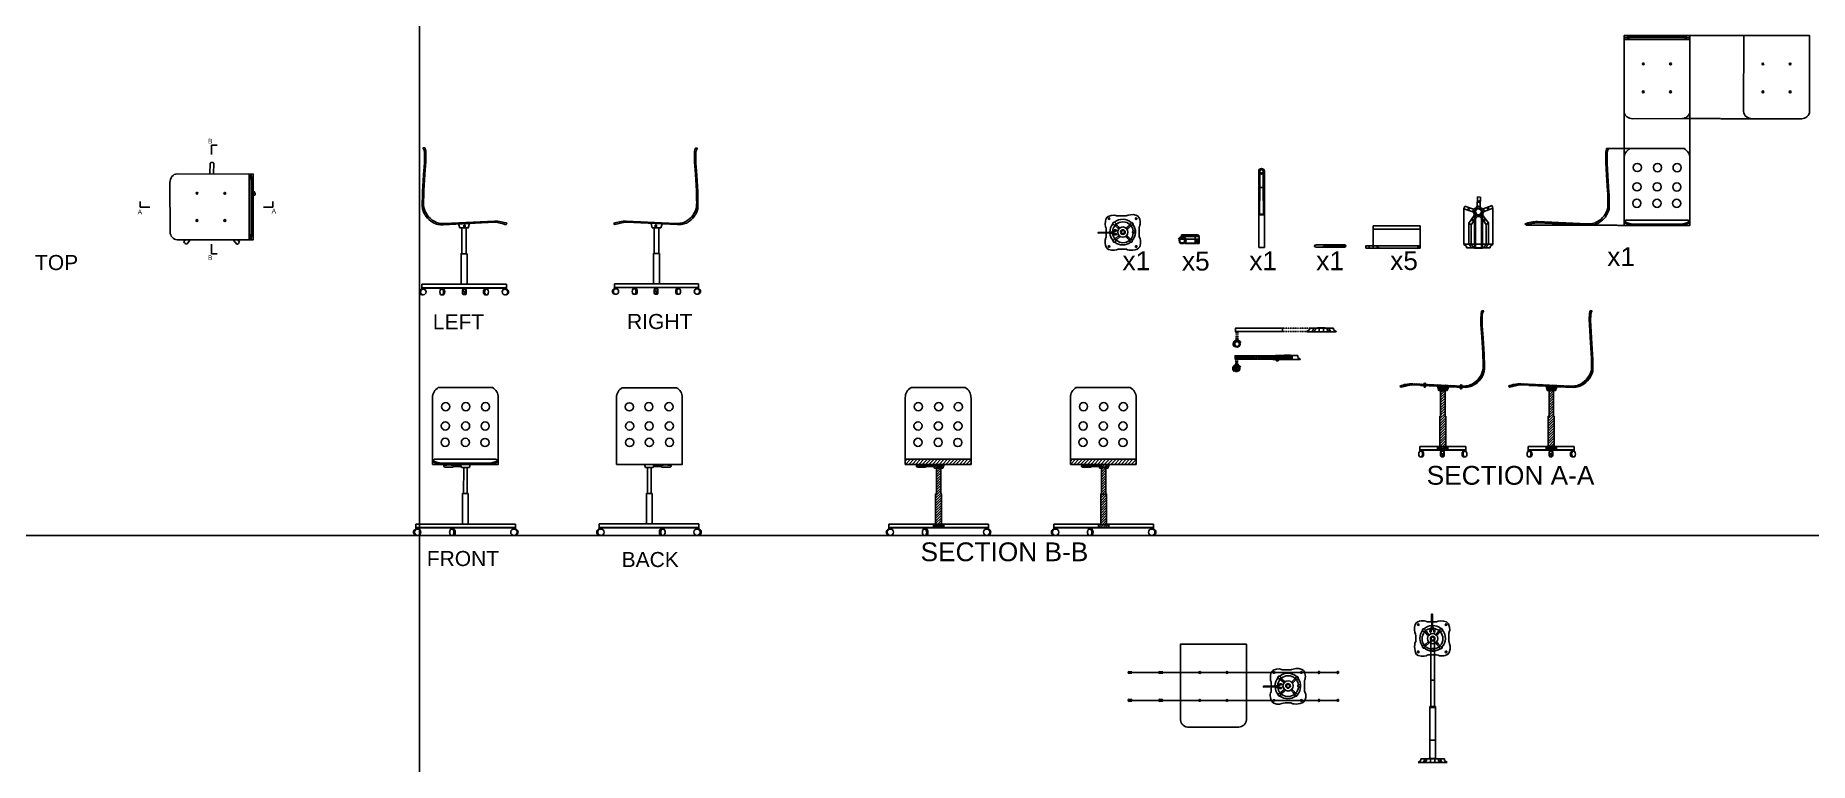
# Model space of a CAD drawing. Header units: millimetres. Extents: x 588 to 1533, y 329 to 716.
import ezdxf

# ---------------------------------------------------------------- set-up
doc = ezdxf.new("R2010")
doc.units = ezdxf.units.MM
doc.linetypes.add('ACAD_ISO02W100', pattern=[15, 12, -3])
for name, color, linetype in [('A-SECTION', 254, 'Continuous'), ('A-SECTION-1', 253, 'Continuous'), ('A-SECTION-LINE', 1, 'Continuous'), ('G-ANNO-TEXT', 3, 'Continuous'), ('LINE', 3, 'ACAD_ISO02W100'), ('viti e bulloni', 2, 'Continuous')]:
    doc.layers.add(name, color=color, linetype=linetype)

msp = doc.modelspace()

# ---------------------------------------------------------------- texts
at = {"layer": 'G-ANNO-TEXT', "attachment_point": 1}
for s, width, insert, char_height in [('{\\fArial|b0|i0|c0|p34;B}', 13.3452, (680.24, 660.69), 2.5), ('{\\fArial|b0|i0|c0|p34;A}', 5.3805, (714.12, 623.42), 2.5), ('{\\fArial|b0|i0|c0|p34;A}', 8.4385, (642.82, 623.06), 2.5), ('{\\fArial|b0|i0|c0|p34;TOP}', 70.2128, (588.18, 598.85), 8), ('{\\fArial|b0|i0|c0|p34;B}', 13.3452, (680.24, 598.67), 2.5), ('{\\fArial|b0|i0|c0|p34;x1}', 29.0332, (1166.9, 600.78), 10), ('{\\fArial|b0|i0|c0|p34;x5}', 6.0997, (1198.55, 600.58), 10), ('{\\fArial|b0|i0|c0|p34;x1}', 29.0332, (1234.42, 600.78), 10), ('{\\fArial|b0|i0|c0|p34;x1}', 29.0332, (1270.02, 600.78), 10), ('{\\fArial|b0|i0|c0|p34;x5}', 15.8866, (1309.38, 600.86), 10), ('{\\fArial|b0|i0|c0|p34;x1}', 18.9614, (1424.9, 603), 10), ('{\\fArial|b0|i0|c0|p34;LEFT}', 80.2363, (799.88, 567.23), 8), ('{\\fArial|b0|i0|c0|p34;RIGHT}', 78.1659, (903.25, 567.46), 8), ('{\\fArial|b0|i0|c0|p34;SECTION A-A}', 141.9193, (1328.79, 486.6), 10), ('{\\fArial|b0|i0|c0|p34;SECTION B-B}', 131.6486, (1059.45, 445.9), 10), ('{\\fArial|b0|i0|c0|p34;FRONT}', 121.1872, (796.67, 441.34), 8), ('{\\fArial|b0|i0|c0|p34;BACK}', 71.7787, (900.37, 440.8), 8)]:
    msp.add_mtext_dynamic_manual_height_columns(s, width=width, gutter_width=12.5, heights=[0], dxfattribs=dict(at, insert=insert, char_height=char_height))

# ---------------------------------------------------------------- blocks, each defined once
blk = doc.blocks.new('rotella')
for p, q in [((931.5, 585.2), (931.3, 584.5)), ((931.3, 584.5), (931.3, 582.5)), ((931.7, 585.3), (931.5, 585.2)), ((932.7, 581.5), (932.7, 583.7)), ((933.6, 585.3), (933.8, 585.2)), ((933.8, 585.2), (934, 584.5)), ((934, 584.5), (934, 582.5)), ((931.3, 582.5), (931.5, 581.8)), ((931.5, 581.8), (931.9, 581.5)), ((931.9, 581.5), (933.4, 581.5)), ((933.8, 581.8), (933.4, 581.5)), ((934, 582.5), (933.8, 581.8))]:
    blk.add_line(p, q)
blk = doc.blocks.new('base')
for p, q in [((1354.47, 617.59), (1354.31, 612.62)), ((1355.97, 617.54), (1354.47, 617.59)), ((1355.81, 612.57), (1355.97, 617.54)), ((1347.65, 612.65), (1347.2, 611.22)), ((1347.2, 611.22), (1351.97, 609.71)), ((1352.35, 611.16), (1347.65, 612.65)), ((1352.64, 607.8), (1349.9, 603.61)), ((1351.16, 602.79), (1353.84, 606.9)), ((1356.13, 606.91), (1359.09, 602.88)), ((1360.3, 603.77), (1357.33, 607.81)), ((1362.16, 613.04), (1357.48, 611.35)), ((1357.97, 609.93), (1362.67, 611.63)), ((1362.67, 611.63), (1362.16, 613.04)), ((1349.9, 603.61), (1351.16, 602.79)), ((1359.09, 602.88), (1360.3, 603.77))]:
    blk.add_line(p, q)
for centre, radius in [((1355.14, 615.07), 0.4), ((1349.81, 611.18), 0.4), ((1351.9, 605.29), 0.4), ((1354.97, 609.69), 2.06), ((1354.97, 609.69), 1.6), ((1358.21, 605.34), 0.4), ((1360.06, 611.49), 0.4)]:
    blk.add_circle(centre, radius)
for centre, radius, start, end in [((1354.97, 609.69), 3.01, 150.57724, 179.49573), ((1350.88, 608.26), 1.81, 345.18451, 53.281), ((1351.6, 614.22), 3.15, 283.83593, 329.45371), ((1354.97, 609.69), 3.01, 218.96978, 247.91109), ((1354.99, 605.23), 2.03, 56.02972, 124.4782), ((1354.97, 609.69), 3.01, 73.82345, 102.71239), ((1357.37, 612.95), 1.61, 193.65949, 273.72093), ((1354.97, 609.69), 3.01, 292.59681, 321.48827), ((1359.2, 608.4), 1.97, 128.82797, 197.32553), ((1354.97, 609.69), 3.01, 4.66523, 33.55698)]:
    blk.add_arc(centre, radius, start, end)
blk = doc.blocks.new('Dado esagonale - 10 mm di lato')
at = {"color": 0, "linetype": 'Continuous'}
for p, q in [((-9, -7), (-9, 7)), ((-1, 9), (-8, 9)), ((-1, 5), (-8, 5)), ((0, -7), (0, 7)), ((-1, -5), (-8, -5)), ((-1, -9), (-8, -9))]:
    blk.add_line(p, q, dxfattribs=at)
for centre, radius, start, end in [((-5, 7), 4.19, 147.1328, 212.8672), ((7, 0), 15.7, 163.2214, 196.7786), ((-4, 7), 4.19, 327.1328, 32.8672), ((-16, 0), 15.7, 343.2214, 16.7787), ((-5, -7), 4.19, 147.1328, 212.8672), ((-4, -7), 4.19, 327.1328, 32.8672)]:
    blk.add_arc(centre, radius, start, end, dxfattribs=at)
blk = doc.blocks.new('bullone sedile')
blk.add_lwpolyline([(33, 69), (33, 67), (56, 67), (56, 69), (33, 69)])
at = {"rotation": 270}
blk.add_blockref('Dado esagonale - 10 mm di lato', (44, 69), dxfattribs=at)
blk = doc.blocks.new('vite gamba')
at = {"layer": 'viti e bulloni'}
for p, q in [((1248.9, 541.77), (1249.49, 541.77)), ((1249.04, 541.04), (1248.9, 541.18)), ((1248.9, 541.18), (1249.49, 541.18)), ((1249.04, 541.04), (1249.49, 541.04)), ((1249.22, 543.02), (1249.13, 542.75)), ((1249.13, 542.75), (1249.49, 542.75)), ((1249.13, 541.77), (1249.13, 542.75)), ((1249.49, 543.02), (1249.22, 543.02)), ((1249.49, 543.02), (1249.76, 543.02)), ((1249.86, 542.75), (1249.49, 542.75)), ((1250.08, 541.77), (1249.49, 541.77)), ((1250.08, 541.18), (1249.49, 541.18)), ((1249.94, 541.04), (1249.49, 541.04)), ((1249.76, 543.02), (1249.86, 542.75)), ((1249.86, 541.77), (1249.86, 542.75)), ((1249.94, 541.04), (1250.08, 541.18))]:
    blk.add_line(p, q, dxfattribs=at)
at = {"layer": 'viti e bulloni', "linetype": 'Continuous'}
for p, q in [((1248.9, 541.18), (1248.9, 541.77)), ((1250.08, 541.18), (1250.08, 541.77))]:
    blk.add_line(p, q, dxfattribs=at)

# ---------------------------------------------------------------- hatches: boundary and pattern name
at = {"layer": 'A-SECTION'}
h = msp.add_hatch(dxfattribs=at)
h.set_pattern_fill('ANSI31', color=256, scale=0.1)
h.set_pattern_definition([(45, (-9.7947, 0), (-0.2245064, 0.2245064), [])])
h.paths.add_polyline_path([(1353.94, 529.68, 0.198397), (1359.47, 536.95, 0.01359), (1359.48, 542.44, 0.008603), (1359.33, 545.91), (1358.81, 554.64), (1358.41, 561.2), (1358.31, 563.91), (1358.41, 566.92), (1358.69, 568.35), (1359.16, 569.22), (1358.12, 569.22), (1357.99, 568.98), (1357.71, 567.56), (1357.61, 564.55), (1357.7, 561.83), (1358.1, 555.27), (1358.62, 546.54, -0.008603), (1358.77, 543.07, -0.01359), (1358.76, 537.59, -0.198397), (1353.23, 530.31, -0.083501), (1350.58, 529.31, -0.065658), (1347.79, 529.12), (1321.34, 530.38, 0.081098), (1314.57, 529.12), (1315.28, 528.49, -0.057119), (1321.38, 529.75), (1334.56, 529.14), (1340.41, 528.87), (1348.5, 528.49, 0.065658), (1351.28, 528.67, 0.083501)])
h = msp.add_hatch(dxfattribs=at)
h.set_pattern_fill('ANSI31', color=256, scale=0.1)
h.set_pattern_definition([(45, (47.9251, 0), (-0.2245064, 0.2245064), [])])
h.paths.add_polyline_path([(1411.66, 529.68, 0.198397), (1417.18, 536.95, 0.01359), (1417.2, 542.44, 0.008603), (1417.05, 545.91), (1416.53, 554.64), (1416.13, 561.2), (1416.03, 563.91), (1416.13, 566.92), (1416.41, 568.35), (1416.88, 569.22), (1415.84, 569.22), (1415.7, 568.98), (1415.43, 567.56), (1415.33, 564.55), (1415.42, 561.83), (1415.82, 555.27), (1416.34, 546.54, -0.008603), (1416.49, 543.07, -0.01359), (1416.48, 537.59, -0.198397), (1410.95, 530.31, -0.083501), (1408.3, 529.31, -0.065658), (1405.51, 529.12), (1379.06, 530.38, 0.081098), (1372.29, 529.12), (1373, 528.49, -0.057119), (1379.1, 529.75), (1392.28, 529.14), (1398.13, 528.87), (1406.22, 528.49, 0.065658), (1409, 528.67, 0.083501)])
h = msp.add_hatch(dxfattribs=at)
h.set_pattern_fill('ANSI31', color=256, scale=0.05)
h.set_pattern_definition([(45, (-14.9475, 16.53206), (-0.112253202, 0.112253202), [])])
h.paths.add_polyline_path([(1228.06, 540.04), (1228.06, 540.27, -0.237865), (1229.38, 539.26), (1229.65, 539.25, 0.258915), (1228.06, 540.52), (1228.06, 541.31), (1228.04, 541.31), (1228.04, 541.41), (1227.28, 541.41), (1227.28, 541.31), (1227.26, 541.31), (1227.26, 540.5, 0.604883), (1226.29, 536.92), (1226.45, 537.09, -0.595055), (1227.26, 540.25), (1227.26, 540.02, 8.005543)])
h = msp.add_hatch(dxfattribs=at)
h.set_pattern_fill('ANSI31', color=256, scale=0.2)
h.paths.add_polyline_path([(1248.91, 544.68), (1249.71, 544.68), (1249.71, 543.43), (1251.81, 543.43), (1251.81, 545.23), (1246.81, 545.23), (1226.81, 545.23), (1226.81, 543.43), (1227.26, 543.43), (1227.26, 544.68), (1228.06, 544.68), (1228.06, 543.43), (1248.91, 543.43)])
h = msp.add_hatch(dxfattribs=at)
h.set_pattern_fill('ANSI31', color=256, scale=0.05)
h.set_pattern_definition([(45, (-101.65275, -9.95547), (-0.112253202, 0.112253202), [])])
h.paths.add_polyline_path([(1253.22, 545.53), (1253.22, 545.43), (1252.75, 545.43), (1252.75, 545.33), (1251.81, 545.33), (1251.81, 543.33), (1257.25, 543.33), (1257.25, 545.33), (1256.88, 545.33), (1256.88, 545.43), (1256.41, 545.43), (1256.41, 545.53)])
h = msp.add_hatch(dxfattribs=at)
h.set_pattern_fill('ANSI31', color=256, scale=0.3)
h.set_pattern_definition([(45, (-9.7947, 0), (-0.6735192, 0.6735192), [])])
h.paths.add_polyline_path([(1338.97, 513.04), (1338.61, 513.04), (1338.61, 526.78), (1336.23, 526.78), (1336.23, 513.04), (1335.81, 513.04), (1335.81, 496.99), (1338.97, 496.99)])
h = msp.add_hatch(dxfattribs=at)
h.set_pattern_fill('ANSI31', color=256, scale=0.3)
h.set_pattern_definition([(45, (47.9251, 0), (-0.6735192, 0.6735192), [])])
h.paths.add_polyline_path([(1396.69, 513.04), (1396.33, 513.04), (1396.33, 526.78), (1393.95, 526.78), (1393.95, 513.04), (1393.53, 513.04), (1393.53, 496.99), (1396.69, 496.99)])
h = msp.add_hatch(dxfattribs=at)
h.set_pattern_fill('ANSI31', color=256, scale=0.2)
h.paths.add_polyline_path([(1071.99, 487.4), (1068.8, 487.4), (1066.32, 487.4), (1066.84, 485.48), (1067.87, 485.48), (1070.25, 485.48), (1071.29, 485.48)])
h.paths.add_polyline_path([(1071.78, 455.69), (1070.61, 455.69), (1067.45, 455.69), (1066.28, 455.69), (1066.26, 453.68), (1071.76, 453.68)])
h = msp.add_hatch(dxfattribs=at)
h.set_pattern_fill('ANSI31', color=256, scale=0.25)
h.paths.add_polyline_path([(1159.86, 487.4), (1156.67, 487.4), (1154.19, 487.4), (1154.33, 486.89), (1155.71, 486.89), (1155.71, 486.31), (1154.49, 486.31), (1154.72, 485.48), (1155.75, 485.48), (1155.75, 485.84), (1158.12, 485.84), (1158.12, 485.48), (1159.17, 485.48)])
h = msp.add_hatch(dxfattribs=at)
h.set_pattern_fill('ANSI31', color=256, scale=0.25)
h.paths.add_polyline_path([(1159.65, 455.69), (1158.48, 455.69), (1158.48, 455.49), (1155.32, 455.49), (1155.32, 455.69), (1154.15, 455.69), (1154.15, 453.69), (1159.65, 453.69)])
at = {"layer": 'A-SECTION-1'}
h = msp.add_hatch(dxfattribs=at)
h.set_pattern_fill('ANSI31', color=256, scale=0.02)
h.set_pattern_definition([(45, (-6.90555, 0), (-0.0449012806, 0.0449012806), [])])
h.paths.add_polyline_path([(1248.43, 545.23), (1251.71, 545.23), (1251.71, 543.43), (1249.71, 543.43), (1249.71, 543.33), (1251.81, 543.33), (1251.81, 545.33), (1248.43, 545.33)])
h.paths.add_polyline_path([(1248.91, 543.43), (1246.93, 543.43), (1246.93, 543.33), (1248.91, 543.33)])
h = msp.add_hatch(dxfattribs=at)
h.set_pattern_fill('ANSI31', color=256, scale=0.1)
h.set_pattern_definition([(45, (-57.7198, 0), (-0.2245064, 0.2245064), [])])
h.paths.add_polyline_path([(1340.37, 528.77), (1349.36, 528.37), (1349.36, 528.47, -0.020277), (1348.5, 528.49), (1340.41, 528.87), (1334.56, 529.14), (1325.57, 529.56), (1325.57, 529.46), (1334.59, 529.04), (1335.21, 526.78), (1336.23, 526.78), (1338.61, 526.78), (1339.65, 526.78)])
h = msp.add_hatch(dxfattribs=at)
h.set_pattern_fill('ANSI31', color=256, scale=0.1)
h.paths.add_polyline_path([(1398.09, 528.77), (1407.08, 528.37), (1407.08, 528.47, -0.020277), (1406.22, 528.49), (1398.13, 528.87), (1392.28, 529.14), (1383.29, 529.56), (1383.29, 529.46), (1392.31, 529.04), (1392.93, 526.78), (1393.95, 526.78), (1396.33, 526.78), (1397.37, 526.78)])
h = msp.add_hatch(dxfattribs=at)
h.set_pattern_fill('ANSI31', color=256, scale=0.2)
h.set_pattern_definition([(45, (-57.7198, 0), (-0.4490128, 0.4490128), [])])
h.paths.add_polyline_path([(1340.14, 496.99), (1338.97, 496.99), (1335.81, 496.99), (1334.64, 496.99), (1334.64, 494.99), (1336.5, 494.99), (1336.5, 495), (1337.91, 495), (1340.14, 494.99)])
h = msp.add_hatch(dxfattribs=at)
h.set_pattern_fill('ANSI31', color=256, scale=0.2)
h.paths.add_polyline_path([(1397.86, 496.99), (1396.69, 496.99), (1393.53, 496.99), (1392.36, 496.99), (1392.36, 494.99), (1394.22, 494.99), (1394.22, 495), (1395.63, 495), (1397.86, 494.99)])
h = msp.add_hatch(dxfattribs=at)
h.set_pattern_fill('ANSI31', color=256, scale=0.4)
h.paths.add_polyline_path([(1086.3, 490.13), (1051.3, 490.13), (1051.3, 487.4), (1068.8, 487.4), (1086.3, 487.4)])
h = msp.add_hatch(dxfattribs=at)
h.set_pattern_fill('ANSI31', color=256, scale=0.1)
h.paths.add_polyline_path([(1062.54, 486.31), (1066.61, 486.32), (1066.46, 486.89), (1062.54, 486.89), (1062.3, 486.98), (1061.94, 487.05), (1061.47, 487.09), (1060.94, 487.12), (1060.37, 487.13), (1059.79, 487.13), (1059.25, 487.11), (1058.76, 487.09), (1058.37, 487.06), (1058.05, 487.02), (1057.8, 486.98), (1057.62, 486.94), (1057.49, 486.89), (1057.4, 486.83), (1057.33, 486.78), (1057.29, 486.72), (1057.26, 486.67), (1057.24, 486.61), (1057.22, 486.55), (1057.22, 486.49), (1057.22, 486.43), (1057.24, 486.38), (1057.26, 486.32), (1057.29, 486.26), (1057.33, 486.21), (1057.4, 486.15), (1057.49, 486.1), (1057.62, 486.05), (1057.8, 486), (1058.05, 485.96), (1058.37, 485.92), (1058.77, 485.89), (1059.25, 485.87), (1059.8, 485.86), (1060.37, 485.87), (1060.94, 485.89), (1061.48, 485.95), (1061.94, 486.03), (1062.31, 486.15)])
h = msp.add_hatch(dxfattribs=at)
h.set_pattern_fill('ANSI31', color=256, scale=0.3)
h.paths.add_polyline_path([(1070.25, 485.48), (1067.87, 485.48), (1067.87, 471.74), (1067.45, 471.74), (1067.45, 455.69), (1070.61, 455.69), (1070.61, 471.74), (1070.25, 471.74)])
h = msp.add_hatch(dxfattribs=at)
h.set_pattern_fill('ANSI31', color=256, scale=0.4)
h.set_pattern_definition([(45, (87.873, 0), (-0.8980256, 0.8980256), [])])
h.paths.add_polyline_path([(1174.17, 490.13), (1139.17, 490.13), (1139.17, 487.4), (1156.67, 487.4), (1174.17, 487.4)])
h = msp.add_hatch(dxfattribs=at)
h.set_pattern_fill('ANSI31', color=256, scale=0.1)
h.set_pattern_definition([(45, (87.87303, 0), (-0.2245064, 0.2245064), [])])
h.paths.add_polyline_path([(1150.41, 486.31), (1155.71, 486.32), (1155.71, 486.89), (1150.41, 486.89), (1150.18, 486.98), (1149.81, 487.05), (1149.34, 487.09), (1148.81, 487.12), (1148.24, 487.13), (1147.67, 487.13), (1147.12, 487.11), (1146.64, 487.09), (1146.24, 487.06), (1145.92, 487.02), (1145.68, 486.98), (1145.49, 486.94), (1145.36, 486.89), (1145.27, 486.83), (1145.21, 486.78), (1145.16, 486.72), (1145.13, 486.67), (1145.11, 486.61), (1145.1, 486.55), (1145.09, 486.49), (1145.1, 486.43), (1145.11, 486.38), (1145.13, 486.32), (1145.16, 486.26), (1145.21, 486.21), (1145.27, 486.15), (1145.36, 486.1), (1145.49, 486.05), (1145.68, 486), (1145.92, 485.96), (1146.24, 485.92), (1146.64, 485.89), (1147.13, 485.87), (1147.67, 485.86), (1148.25, 485.87), (1148.82, 485.89), (1149.35, 485.95), (1149.82, 486.03), (1150.18, 486.15)])
h = msp.add_hatch(dxfattribs=at)
h.set_pattern_fill('ANSI31', color=256, scale=0.3)
h.set_pattern_definition([(45, (87.873, 0), (-0.6735192, 0.6735192), [])])
h.paths.add_polyline_path([(1158.12, 485.84), (1155.75, 485.84), (1155.75, 471.74), (1155.32, 471.74), (1155.32, 455.49), (1158.48, 455.49), (1158.48, 471.74), (1158.12, 471.74)])

# ---------------------------------------------------------------- linework, layer by layer
for p, q in [((794.63, 655.97), (795.69, 655.97)), ((940.66, 655.75), (939.61, 655.75)), ((1425.62, 655.51), (1424.57, 655.51)), ((1436.95, 655.51), (1465.78, 655.51)), ((681.37, 647.8), (681.27, 641.99)), ((683.22, 641.98), (683.32, 647.76)), ((1239.99, 634.79), (1239.91, 620.67)), ((1241.85, 634.79), (1239.99, 634.79)), ((1241.85, 634.79), (1241.93, 620.67)), ((839.51, 615.62), (838.8, 614.98)), ((896.07, 615.65), (896.77, 615.02)), ((1165.15, 619.65), (1168.14, 619.66)), ((1241.93, 620.67), (1239.42, 620.67)), ((1239.42, 620.67), (1239.42, 602.76)), ((1239.42, 620.67), (1239.42, 620.16)), ((1239.42, 620.16), (1242.42, 620.16)), ((1241.93, 620.67), (1242.42, 620.67)), ((1242.42, 620.67), (1242.42, 602.76)), ((1381.03, 615.41), (1381.73, 614.77)), ((1435, 617.36), (1467.73, 617.36)), ((1439.7, 615.25), (1463.02, 615.25)), ((1160.88, 611), (1160.88, 611.09)), ((1160.88, 610.46), (1160.88, 610.55)), ((1162.93, 605.56), (1162.93, 605.56)), ((1196.73, 607.35), (1197, 607.36)), ((1198.32, 608.63), (1198.32, 609.41)), ((1198.32, 609.41), (1198.97, 609.41)), ((1198.34, 609.51), (1198.95, 609.51)), ((1198.34, 609.41), (1198.34, 609.51)), ((1198.95, 609.51), (1198.95, 609.41)), ((1198.97, 608.63), (1198.97, 609.41)), ((1199.93, 605.19), (1200.09, 605.02)), ((1207.72, 608.63), (1205.52, 608.63)), ((1205.52, 608.63), (1205.52, 607.36)), ((1205.52, 607.36), (1207.72, 607.36)), ((1205.52, 607.36), (1205.52, 605.02)), ((1205.73, 605.19), (1205.52, 605.19)), ((1205.52, 605.02), (1205.91, 605.01)), ((1205.62, 608.63), (1205.62, 609.41)), ((1205.62, 609.41), (1207.62, 609.41)), ((1205.62, 608.63), (1207.62, 608.63)), ((1205.65, 607.08), (1205.64, 605.6)), ((1205.64, 605.6), (1205.76, 605.09)), ((1205.71, 607.36), (1205.65, 607.08)), ((1205.76, 605.09), (1206.09, 604.93)), ((1206.09, 604.93), (1206.09, 607.36)), ((1206.09, 604.93), (1206.17, 604.93)), ((1206.17, 604.93), (1206.17, 607.36)), ((1206.51, 605.09), (1206.17, 604.93)), ((1206.35, 605.01), (1206.9, 605.01)), ((1206.37, 609.41), (1206.37, 609.51)), ((1206.37, 609.51), (1206.87, 609.51)), ((1206.62, 605.6), (1206.51, 605.09)), ((1206.71, 605.19), (1206.53, 605.19)), ((1206.55, 607.36), (1206.62, 607.08)), ((1206.62, 607.08), (1206.62, 605.6)), ((1206.63, 607.08), (1206.62, 605.6)), ((1206.62, 605.6), (1206.74, 605.09)), ((1206.69, 607.36), (1206.63, 607.08)), ((1206.74, 605.09), (1207.07, 604.93)), ((1206.87, 609.51), (1206.87, 609.41)), ((1207.07, 604.93), (1207.07, 607.36)), ((1207.07, 604.93), (1207.15, 604.93)), ((1207.15, 604.93), (1207.15, 607.36)), ((1207.49, 605.09), (1207.15, 604.93)), ((1207.72, 605.02), (1207.34, 605.02)), ((1207.6, 605.6), (1207.49, 605.09)), ((1207.51, 605.19), (1207.72, 605.19)), ((1207.53, 607.36), (1207.6, 607.08)), ((1207.6, 607.08), (1207.6, 605.6)), ((1207.62, 609.41), (1207.62, 608.63)), ((1207.72, 607.36), (1207.72, 608.63)), ((1207.72, 607.36), (1207.72, 605.02)), ((1348.6, 604.52), (1348.6, 604.62)), ((1348.6, 604.62), (1364.07, 604.62)), ((1350.03, 603.62), (1348.6, 604.52)), ((1351.3, 604.52), (1351.3, 604.62)), ((1352.56, 604.52), (1351.3, 604.52)), ((1352.12, 603.62), (1351.3, 604.52)), ((1351.39, 604.52), (1352.21, 603.62)), ((1352.47, 604.52), (1353.29, 603.62)), ((1352.56, 604.62), (1352.56, 604.52)), ((1353.38, 603.62), (1352.56, 604.52)), ((1359.6, 603.62), (1360.49, 604.52)), ((1359.68, 603.62), (1360.57, 604.52)), ((1360.49, 604.62), (1360.49, 604.52)), ((1360.49, 604.52), (1361.7, 604.52)), ((1360.73, 603.62), (1361.62, 604.52)), ((1361.7, 604.52), (1360.81, 603.62)), ((1361.7, 604.62), (1361.7, 604.52)), ((1364.07, 604.52), (1362.66, 603.62)), ((1364.07, 604.62), (1364.07, 604.52)), ((1239.42, 602.76), (1242.42, 602.76)), ((1279.65, 604.03), (1274.35, 604.03)), ((1274.35, 604.03), (1274.35, 603.46)), ((1274.35, 603.46), (1279.65, 603.46)), ((1279.65, 603.46), (1279.65, 604.03)), ((1350.03, 602.62), (1350.03, 603.62)), ((1362.66, 602.62), (1350.03, 602.62)), ((1352.12, 602.62), (1352.12, 603.62)), ((1352.12, 603.62), (1352.21, 603.62)), ((1352.21, 602.72), (1352.21, 603.62)), ((1352.21, 602.72), (1353.29, 602.72)), ((1353.29, 602.72), (1353.29, 603.62)), ((1353.38, 603.62), (1353.29, 603.62)), ((1353.38, 602.62), (1353.38, 603.62)), ((1354.31, 602.52), (1354.31, 602.62)), ((1358.44, 602.52), (1354.31, 602.52)), ((1354.77, 602.42), (1354.77, 602.52)), ((1357.97, 602.42), (1354.77, 602.42)), ((1357.97, 602.52), (1357.97, 602.42)), ((1358.44, 602.62), (1358.44, 602.52)), ((1359.6, 602.62), (1359.6, 603.62)), ((1359.68, 602.72), (1359.68, 603.62)), ((1359.68, 602.72), (1360.73, 602.72)), ((1360.73, 603.62), (1360.73, 602.72)), ((1360.81, 603.62), (1360.81, 602.62)), ((1362.66, 602.62), (1362.66, 603.62)), ((793.33, 579.18), (792.88, 579.18)), ((839.06, 583.27), (794.01, 583.27)), ((794.01, 581.39), (794.01, 583.27)), ((794.01, 581.27), (795.43, 581.27)), ((794.01, 580.62), (794.01, 581.27)), ((795.43, 580.66), (794.01, 580.66)), ((794.71, 580.66), (794.3, 580.66)), ((795.3, 580.66), (794.89, 580.66)), ((795.43, 581.27), (795.43, 580.53)), ((804.91, 577.7), (804.34, 577.7)), ((804.91, 580.66), (804.5, 580.66)), ((805.5, 577.7), (804.91, 577.7)), ((805.5, 580.66), (805.09, 580.66)), ((805.63, 579.18), (806.22, 579.18)), ((827.45, 579.18), (826.86, 579.18)), ((827.58, 580.66), (828, 580.66)), ((827.58, 577.7), (828.17, 577.7)), ((828.17, 580.66), (828.59, 580.66)), ((828.17, 577.7), (828.75, 577.7)), ((837.64, 581.27), (837.64, 580.53)), ((837.64, 580.66), (839.06, 580.66)), ((837.77, 580.66), (838.18, 580.66)), ((838.36, 580.66), (838.77, 580.66)), ((839.06, 581.27), (839.06, 583.27)), ((839.06, 580.62), (839.06, 581.27)), ((839.74, 579.18), (840.19, 579.18)), ((895.84, 579.45), (895.39, 579.45)), ((896.51, 583.52), (941.28, 583.52)), ((896.51, 581.52), (896.51, 583.52)), ((896.51, 580.88), (896.51, 581.52)), ((897.92, 580.92), (896.51, 580.92)), ((897.21, 580.92), (896.8, 580.92)), ((897.8, 580.92), (897.39, 580.92)), ((897.92, 581.52), (897.92, 580.79)), ((907.33, 577.97), (906.76, 577.97)), ((907.33, 580.92), (906.92, 580.92)), ((907.92, 577.97), (907.33, 577.97)), ((907.92, 580.92), (907.51, 580.92)), ((908.05, 579.45), (908.64, 579.45)), ((929.73, 579.45), (929.14, 579.45)), ((929.86, 580.92), (930.27, 580.92)), ((929.86, 577.97), (930.45, 577.97)), ((930.45, 580.92), (930.86, 580.92)), ((930.45, 577.97), (931.02, 577.97)), ((939.87, 581.52), (939.87, 580.79)), ((941.28, 581.52), (939.87, 581.52)), ((939.87, 580.92), (941.28, 580.92)), ((939.99, 580.92), (940.4, 580.92)), ((940.58, 580.92), (940.99, 580.92)), ((941.28, 581.52), (941.28, 583.52)), ((941.28, 580.88), (941.28, 581.52)), ((941.96, 579.45), (942.41, 579.45)), ((1252.01, 559.88), (1247.01, 559.88)), ((1265.09, 558.06), (1266.5, 558.96)), ((1265.09, 557.96), (1265.09, 558.06)), ((1280.56, 557.96), (1265.09, 557.96)), ((1266.5, 559.96), (1279.13, 559.96)), ((1266.5, 559.96), (1266.5, 558.96)), ((1267.47, 558.06), (1268.35, 558.96)), ((1267.47, 557.96), (1267.47, 558.06)), ((1268.67, 558.06), (1267.47, 558.06)), ((1268.43, 558.96), (1267.55, 558.06)), ((1268.35, 558.96), (1268.35, 559.96)), ((1268.43, 558.96), (1268.43, 559.86)), ((1269.48, 559.86), (1268.43, 559.86)), ((1269.48, 558.96), (1268.59, 558.06)), ((1269.56, 558.96), (1268.67, 558.06)), ((1268.67, 557.96), (1268.67, 558.06)), ((1269.48, 559.86), (1269.48, 558.96)), ((1269.56, 559.96), (1269.56, 558.96)), ((1270.72, 559.96), (1270.72, 560.06)), ((1270.72, 560.06), (1274.85, 560.06)), ((1271.19, 560.06), (1271.19, 560.16)), ((1271.19, 560.16), (1274.39, 560.16)), ((1271.63, 557.96), (1271.63, 559.96)), ((1273.92, 557.96), (1273.92, 559.96)), ((1274.39, 560.16), (1274.39, 560.06)), ((1274.85, 560.06), (1274.85, 559.96)), ((1275.78, 559.96), (1275.78, 558.96)), ((1275.78, 558.96), (1276.61, 558.06)), ((1275.78, 558.96), (1275.87, 558.96)), ((1275.87, 559.86), (1275.87, 558.96)), ((1276.96, 559.86), (1275.87, 559.86)), ((1276.69, 558.06), (1275.87, 558.96)), ((1276.61, 557.96), (1276.61, 558.06)), ((1276.61, 558.06), (1277.86, 558.06)), ((1276.96, 559.86), (1276.96, 558.96)), ((1277.04, 558.96), (1276.96, 558.96)), ((1277.78, 558.06), (1276.96, 558.96)), ((1277.04, 559.96), (1277.04, 558.96)), ((1277.04, 558.96), (1277.86, 558.06)), ((1277.86, 558.06), (1277.86, 557.96)), ((1279.13, 559.96), (1279.13, 558.96)), ((1279.13, 558.96), (1280.56, 558.06)), ((1280.56, 558.06), (1280.56, 557.96)), ((1226.66, 550.1), (1226.49, 549.92)), ((1228.26, 554.32), (1227.46, 554.32)), ((1227.46, 553.5), (1227.46, 554.32)), ((1227.46, 553.02), (1227.46, 553.25)), ((1228.24, 554.42), (1227.48, 554.42)), ((1227.48, 554.42), (1227.48, 554.32)), ((1228.24, 554.32), (1228.24, 554.42)), ((1228.26, 553.52), (1228.26, 554.32)), ((1228.26, 553.05), (1228.26, 553.28)), ((1229.85, 552.26), (1229.58, 552.26)), ((1227.26, 543.43), (1227.26, 544.68)), ((1227.26, 544.68), (1228.06, 544.68)), ((1227.26, 540.5), (1227.26, 541.31)), ((1227.28, 541.31), (1227.26, 541.31)), ((1227.26, 540.02), (1227.26, 540.25)), ((1228.04, 541.41), (1227.28, 541.41)), ((1227.28, 541.41), (1227.28, 541.31)), ((1228.04, 541.31), (1228.04, 541.41)), ((1228.06, 541.31), (1228.04, 541.31)), ((1228.06, 544.68), (1228.06, 543.43)), ((1228.06, 540.52), (1228.06, 541.31)), ((1228.06, 540.04), (1228.06, 540.27)), ((1229.65, 539.25), (1229.38, 539.26)), ((1248.43, 545.33), (1248.43, 545.23)), ((1248.91, 544.68), (1248.91, 543.43)), ((1248.91, 543.33), (1248.91, 543.43)), ((1248.91, 543.43), (1248.94, 543.43)), ((1249.67, 543.43), (1249.71, 543.43)), ((1249.71, 543.43), (1249.71, 544.68)), ((1249.71, 543.33), (1249.71, 543.43)), ((1251.71, 543.43), (1251.71, 545.23)), ((1251.81, 545.33), (1251.81, 543.33)), ((1252.75, 545.33), (1252.75, 545.43)), ((1252.75, 545.43), (1253.22, 545.43)), ((1253.22, 545.43), (1253.22, 545.53)), ((1253.22, 545.53), (1256.41, 545.53)), ((1256.41, 545.53), (1256.41, 545.43)), ((1256.41, 545.43), (1256.88, 545.43)), ((1256.88, 545.43), (1256.88, 545.33)), ((1257.25, 545.33), (1257.25, 543.33)), ((1260.31, 545.33), (1260.31, 544.33)), ((1260.31, 544.33), (1261.49, 543.43)), ((1226.45, 537.09), (1226.29, 536.92)), ((802.81, 528.28), (831.63, 528.28)), ((929.53, 528.23), (900.73, 528.23)), ((1051.3, 522.77), (1051.3, 490.13)), ((1054.39, 528.28), (1083.21, 528.28)), ((1086.3, 522.77), (1086.3, 490.13)), ((1139.17, 522.77), (1139.17, 490.13)), ((1142.26, 528.28), (1171.09, 528.28)), ((1174.17, 522.77), (1174.17, 490.13)), ((1325.14, 496.99), (1335.81, 496.99)), ((1325.14, 494.99), (1325.14, 496.99)), ((1325.83, 491.44), (1325.26, 491.44)), ((1325.83, 494.39), (1325.42, 494.39)), ((1326.42, 491.44), (1325.83, 491.44)), ((1326.42, 494.39), (1326.01, 494.39)), ((1326.55, 492.92), (1327.14, 492.92)), ((1338.97, 496.99), (1349.65, 496.99)), ((1348.23, 492.92), (1347.65, 492.92)), ((1348.36, 494.39), (1348.77, 494.39)), ((1348.36, 491.44), (1348.95, 491.44)), ((1348.95, 494.39), (1349.36, 494.39)), ((1348.95, 491.44), (1349.52, 491.44)), ((1349.65, 494.99), (1349.65, 496.99)), ((1382.86, 496.99), (1393.53, 496.99)), ((1382.86, 494.99), (1382.86, 496.99)), ((1383.55, 491.44), (1382.98, 491.44)), ((1383.55, 494.39), (1383.14, 494.39)), ((1384.14, 491.44), (1383.55, 491.44)), ((1384.14, 494.39), (1383.73, 494.39)), ((1384.27, 492.92), (1384.86, 492.92)), ((1396.69, 496.99), (1407.37, 496.99)), ((1405.95, 492.92), (1405.37, 492.92)), ((1406.08, 494.39), (1406.49, 494.39)), ((1406.08, 491.44), (1406.67, 491.44)), ((1406.67, 494.39), (1407.08, 494.39)), ((1406.67, 491.44), (1407.24, 491.44)), ((1407.37, 494.99), (1407.37, 496.99)), ((800.85, 490.13), (833.59, 490.13)), ((805.56, 488.02), (828.88, 488.02)), ((814.77, 486.89), (810.96, 486.89)), ((810.96, 486.89), (810.96, 486.31)), ((810.96, 486.31), (814.93, 486.32)), ((814.62, 487.4), (815.12, 485.68)), ((815.12, 485.68), (816.31, 485.68)), ((816.31, 485.68), (816.24, 471.9)), ((818.13, 485.68), (816.31, 485.68)), ((819.32, 485.68), (818.13, 485.68)), ((818.13, 485.68), (818.2, 471.9)), ((819.82, 487.4), (819.32, 485.68)), ((912.53, 487.4), (913.03, 485.68)), ((913.03, 485.68), (914.22, 485.68)), ((914.22, 485.68), (914.15, 471.91)), ((914.22, 485.68), (916.04, 485.68)), ((917.23, 485.68), (916.04, 485.68)), ((916.04, 485.68), (916.11, 471.91)), ((917.73, 487.4), (917.23, 485.68)), ((921.39, 486.31), (917.41, 486.32)), ((917.58, 486.89), (921.39, 486.89)), ((921.39, 486.89), (921.39, 486.31)), ((816.24, 471.9), (815.75, 471.9)), ((815.75, 471.9), (815.75, 455.69)), ((818.2, 471.9), (816.24, 471.91)), ((818.2, 471.9), (818.69, 471.9)), ((818.69, 471.9), (818.69, 455.69)), ((914.15, 471.91), (913.66, 471.91)), ((913.66, 471.91), (913.66, 455.73)), ((914.15, 471.91), (916.11, 471.92)), ((916.11, 471.91), (916.59, 471.91)), ((916.59, 471.91), (916.59, 455.73)), ((790.91, 453.69), (790.91, 455.69)), ((790.91, 455.69), (843.95, 455.69)), ((790.91, 453.8), (843.95, 453.8)), ((790.91, 453.69), (817.49, 453.68)), ((790.91, 452.96), (790.91, 453.69)), ((792.52, 453.69), (792.52, 452.85)), ((843.95, 453.69), (817.37, 453.68)), ((842.34, 453.69), (842.34, 452.85)), ((843.95, 452.96), (843.95, 455.69)), ((888.42, 453.73), (888.42, 455.73)), ((888.42, 455.73), (941.42, 455.73)), ((888.42, 453.84), (941.42, 453.84)), ((888.42, 453.73), (914.98, 453.72)), ((888.42, 452.99), (888.42, 453.73)), ((890.03, 453.73), (890.03, 452.89)), ((941.42, 453.73), (914.86, 453.72)), ((922.83, 453.72), (921.22, 453.72)), ((921.22, 453.72), (921.22, 453.03)), ((922.83, 453.03), (922.83, 453.72)), ((939.81, 453.73), (939.81, 452.89)), ((941.42, 455.73), (941.42, 453.73)), ((941.42, 452.99), (941.42, 453.73)), ((1042.49, 453.69), (1042.49, 455.69)), ((1042.49, 455.69), (1095.53, 455.69)), ((1042.49, 453.8), (1066.28, 453.8)), ((1042.49, 453.69), (1069.07, 453.68)), ((1042.49, 452.96), (1042.49, 453.69)), ((1044.1, 453.69), (1044.1, 452.85)), ((1095.53, 453.69), (1068.95, 453.68)), ((1071.78, 453.8), (1095.53, 453.8)), ((1093.92, 453.69), (1093.92, 452.85)), ((1095.53, 452.96), (1095.53, 455.69)), ((1130.36, 453.69), (1130.36, 455.69)), ((1130.36, 455.69), (1155.32, 455.69)), ((1130.36, 453.8), (1154.15, 453.8)), ((1130.36, 453.69), (1156.94, 453.68)), ((1130.36, 452.96), (1130.36, 453.69)), ((1131.97, 453.69), (1131.97, 452.85)), ((1183.4, 453.69), (1156.82, 453.68)), ((1158.48, 455.69), (1183.4, 455.69)), ((1159.65, 453.8), (1183.4, 453.8)), ((1181.8, 453.69), (1181.8, 452.85)), ((1183.4, 452.96), (1183.4, 455.69)), ((790.13, 451.32), (789.62, 451.32)), ((792.52, 453), (790.91, 453)), ((791.7, 453), (791.23, 453)), ((792.38, 453), (791.91, 453)), ((810.31, 449.63), (809.66, 449.63)), ((810.31, 452.99), (809.84, 452.99)), ((810.98, 449.63), (810.31, 449.63)), ((810.98, 452.99), (810.51, 452.99)), ((811.13, 451.31), (811.81, 451.31)), ((842.34, 453), (843.95, 453)), ((842.48, 453), (842.95, 453)), ((843.15, 453), (843.62, 453)), ((844.73, 451.32), (845.24, 451.32)), ((887.64, 451.36), (887.13, 451.36)), ((888.42, 453.04), (888.75, 453.04)), ((890.03, 453.04), (888.42, 453.04)), ((889.22, 453.04), (888.75, 453.04)), ((889.89, 453.04), (889.42, 453.04)), ((921.21, 451.35), (920.54, 451.35)), ((921.22, 453.03), (922.83, 453.03)), ((921.36, 453.03), (921.83, 453.03)), ((921.36, 449.67), (922.03, 449.67)), ((922.03, 453.03), (922.5, 453.03)), ((922.03, 449.67), (922.68, 449.67)), ((922.84, 453.03), (922.5, 453.03)), ((922.84, 453), (922.84, 453.03)), ((939.81, 453.04), (941.42, 453.04)), ((939.95, 453.04), (940.42, 453.04)), ((940.62, 453.04), (941.09, 453.04)), ((941.42, 453.04), (941.09, 453.04)), ((942.2, 451.36), (942.71, 451.36)), ((1041.71, 451.32), (1041.2, 451.32)), ((1044.1, 453), (1042.49, 453)), ((1043.29, 453), (1042.82, 453)), ((1043.96, 453), (1043.49, 453)), ((1061.89, 449.63), (1061.24, 449.63)), ((1061.89, 452.99), (1061.42, 452.99)), ((1062.56, 449.63), (1061.89, 449.63)), ((1062.56, 452.99), (1062.09, 452.99)), ((1062.71, 451.31), (1063.39, 451.31)), ((1093.92, 453), (1095.53, 453)), ((1094.06, 453), (1094.53, 453)), ((1094.73, 453), (1095.2, 453)), ((1096.31, 451.32), (1096.82, 451.32)), ((1129.58, 451.32), (1129.07, 451.32)), ((1131.97, 453), (1130.36, 453)), ((1131.16, 453), (1130.69, 453)), ((1131.83, 453), (1131.36, 453)), ((1149.76, 449.63), (1149.11, 449.63)), ((1149.76, 452.99), (1149.29, 452.99)), ((1150.44, 449.63), (1149.76, 449.63)), ((1150.44, 452.99), (1149.97, 452.99)), ((1150.59, 451.31), (1151.26, 451.31)), ((1181.8, 453), (1183.4, 453)), ((1181.93, 453), (1182.4, 453)), ((1182.61, 453), (1183.08, 453)), ((1184.18, 451.32), (1184.69, 451.32)), ((1331.4, 400.95), (1331.49, 400.95)), ((1331.94, 400.95), (1332.02, 400.95)), ((1340.58, 396.68), (1340.6, 393.69)), ((1253.05, 378.11), (1256.03, 378.13)), ((1248.77, 369.46), (1248.77, 369.55)), ((1248.77, 368.93), (1248.77, 369.01)), ((1331.07, 372.63), (1331, 358.52)), ((1332.94, 372.63), (1331.07, 372.63)), ((1332.94, 372.63), (1333.02, 358.52)), ((1333.02, 358.52), (1330.51, 358.52)), ((1330.51, 358.52), (1330.51, 340.61)), ((1330.51, 358.52), (1330.51, 358.01)), ((1330.51, 358.01), (1333.51, 358.01)), ((1333.02, 358.52), (1333.51, 358.52)), ((1333.51, 358.52), (1333.51, 340.61)), ((1330.51, 340.61), (1333.51, 340.61)), ((1325.72, 330.77), (1338.35, 330.77)), ((1325.72, 330.77), (1325.72, 329.77)), ((1327.57, 329.77), (1327.57, 330.77)), ((1327.65, 329.77), (1327.65, 330.67)), ((1328.7, 330.67), (1327.65, 330.67)), ((1328.7, 330.67), (1328.7, 329.77)), ((1328.78, 330.77), (1328.78, 329.77)), ((1329.94, 330.77), (1329.94, 330.87)), ((1329.94, 330.87), (1334.07, 330.87)), ((1330.41, 330.87), (1330.41, 330.97)), ((1330.41, 330.97), (1333.61, 330.97)), ((1330.85, 328.77), (1330.85, 330.77)), ((1333.14, 328.77), (1333.14, 330.77)), ((1333.61, 330.97), (1333.61, 330.87)), ((1334.07, 330.87), (1334.07, 330.77)), ((1335, 330.77), (1335, 329.77)), ((1335.09, 330.67), (1335.09, 329.77)), ((1336.17, 330.67), (1335.09, 330.67)), ((1336.17, 330.67), (1336.17, 329.77)), ((1336.26, 330.77), (1336.26, 329.77)), ((1338.35, 330.77), (1338.35, 329.77)), ((1324.31, 328.87), (1325.72, 329.77)), ((1324.31, 328.77), (1324.31, 328.87)), ((1339.78, 328.77), (1324.31, 328.77)), ((1326.68, 328.87), (1327.57, 329.77)), ((1326.68, 328.77), (1326.68, 328.87)), ((1327.89, 328.87), (1326.68, 328.87)), ((1327.65, 329.77), (1326.76, 328.87)), ((1328.7, 329.77), (1327.81, 328.87)), ((1328.78, 329.77), (1327.89, 328.87)), ((1327.89, 328.77), (1327.89, 328.87)), ((1335, 329.77), (1335.82, 328.87)), ((1335, 329.77), (1335.09, 329.77)), ((1335.91, 328.87), (1335.09, 329.77)), ((1335.82, 328.77), (1335.82, 328.87)), ((1335.82, 328.87), (1337.08, 328.87)), ((1336.26, 329.77), (1336.17, 329.77)), ((1336.99, 328.87), (1336.17, 329.77)), ((1336.26, 329.77), (1337.08, 328.87)), ((1337.08, 328.87), (1337.08, 328.77)), ((1338.35, 329.77), (1339.78, 328.87)), ((1339.78, 328.87), (1339.78, 328.77))]:
    msp.add_line(p, q)
for points in [[(1433.82, 675.29), (1433.88, 715.66), (1468.88, 715.67), (1468.88, 675.29, -0.231255), (1467.51, 672.49, -0.140847), (1464.87, 671.43), (1438.42, 671.38, -0.165877), (1435.27, 672.45, -0.224933), (1433.82, 675.29, -0.224933)], [(1497.47, 675.26), (1497.53, 715.63), (1532.53, 715.64), (1532.54, 675.26, -0.231255), (1531.17, 672.46, -0.140847), (1528.53, 671.4), (1502.07, 671.35, -0.165877), (1498.93, 672.41, -0.224933), (1497.47, 675.26, -0.224933)], [(794.63, 655.97), (795.11, 655.09), (795.39, 653.66), (795.49, 650.63), (795.39, 647.9), (794.99, 641.3), (794.47, 632.51, 0.008603), (794.32, 629.02, 0.01359), (794.33, 623.5, 0.198397), (799.89, 616.18, 0.083501), (802.56, 615.17, 0.065658), (805.37, 614.98), (832.66, 616.25, -0.057119), (838.8, 614.98, -0.028948)], [(795.69, 655.97), (795.82, 655.73), (796.1, 654.29), (796.2, 651.27), (796.1, 648.53), (795.7, 641.94), (795.18, 633.15, 0.008603), (795.03, 629.65, 0.01359), (795.04, 624.14, 0.198397), (800.6, 616.82, 0.083501), (803.27, 615.8, 0.065658), (806.08, 615.62), (832.69, 616.89, -0.081098), (839.51, 615.62)], [(939.61, 655.75), (939.48, 655.51), (939.2, 654.09), (939.11, 651.08), (939.2, 648.36), (939.6, 641.81), (940.12, 633.07, -0.008603), (940.27, 629.6, -0.01359), (940.26, 624.12, -0.198397), (934.73, 616.84, -0.083501), (932.08, 615.84, -0.065658), (929.29, 615.65), (902.84, 616.91, 0.081098), (896.07, 615.65)], [(940.66, 655.75), (940.19, 654.88), (939.91, 653.45), (939.81, 650.44), (939.91, 647.73), (940.31, 641.17), (940.83, 632.44, -0.008603), (940.97, 628.97, -0.01359), (940.96, 623.48, -0.198397), (935.44, 616.21, -0.083501), (932.78, 615.2, -0.065658), (929.99, 615.02), (902.87, 616.28, 0.057119), (896.77, 615.02, 0.028948)], [(1424.57, 655.51), (1424.44, 655.26), (1424.16, 653.84), (1424.07, 650.83), (1424.16, 648.11), (1424.56, 641.56), (1425.08, 632.82, -0.008603), (1425.23, 629.36, -0.01359), (1425.22, 623.87, -0.198397), (1419.69, 616.6, -0.083501), (1417.04, 615.59, -0.065658), (1414.25, 615.41), (1387.8, 616.67, 0.081098), (1381.03, 615.41)], [(1425.62, 655.51), (1425.15, 654.63), (1424.87, 653.21), (1424.77, 650.2), (1424.87, 647.48), (1425.27, 640.93), (1425.79, 632.19, -0.008603), (1425.93, 628.72, -0.01359), (1425.92, 623.24, -0.198397), (1420.4, 615.96, -0.083501), (1417.74, 614.96, -0.065658), (1414.95, 614.77), (1387.83, 616.03, 0.057119), (1381.73, 614.77, 0.028948)], [(663.9, 642.01), (704.28, 641.95), (704.28, 606.95), (663.91, 606.95, -0.231255), (661.11, 608.32, -0.140847), (660.05, 610.96), (660, 637.41, -0.165877), (661.06, 640.56, -0.224933), (663.9, 642.01, -0.224933)], [(1197.76, 351.44), (1197.82, 391.82), (1232.82, 391.82), (1232.82, 351.44, -0.231255), (1231.46, 348.64, -0.140847), (1228.82, 347.58), (1202.36, 347.53, -0.165877), (1199.22, 348.6, -0.224933), (1197.76, 351.44, -0.224933)]]:
    msp.add_lwpolyline(points, format="xyb")
for points in [[(1468.88, 713.51), (1433.87, 713.61)], [(1437.04, 714.6), (1465.68, 714.58)], [(1465.69, 715.29), (1437.05, 715.32)], [(1433.88, 650.19), (1433.86, 614.63), (1451.36, 614.63)], [(1468.85, 650.19), (1468.86, 614.63), (1451.36, 614.63)], [(702.12, 606.95), (702.23, 641.96)], [(703.22, 638.79), (703.19, 610.15)], [(703.91, 610.14), (703.93, 638.78)], [(704.77, 632.58), (704.77, 632.58), (704.28, 632.37)], [(704.28, 630.38), (705.38, 630.89)], [(813.49, 615.39), (814.27, 613.26), (818.74, 613.26), (819.39, 615.65)], [(921.9, 615.4), (921.15, 613.31), (916.7, 613.31), (916.06, 615.67)], [(1162.83, 614.44), (1161.77, 615.41)], [(1163.69, 615.21), (1162.68, 616.27)], [(1170.83, 615.08), (1171.66, 616.01)], [(1171.53, 614.32), (1172.5, 615.07)], [(1300.3, 614.33), (1325.3, 614.33), (1325.3, 612.53), (1300.3, 612.53)], [(1300.3, 612.53), (1300.3, 614.33)], [(667.43, 605.87), (667.43, 605.87), (668.15, 606.95)], [(670.73, 606.95), (669.03, 604.57)], [(695.53, 604.54), (693.64, 606.95)], [(696.17, 606.95), (696.97, 605.68)], [(1162.31, 611.02), (1154.03, 610.91), (1154.03, 610.46), (1162.32, 610.57)], [(1162.87, 607.44), (1161.88, 606.53)], [(1163.64, 606.67), (1162.8, 605.66)], [(1170.51, 606.54), (1171.19, 605.65)], [(1171.34, 607.33), (1172.11, 606.52)], [(1274.35, 604.03), (1274.12, 604.12), (1273.75, 604.19), (1273.29, 604.24), (1272.75, 604.26), (1272.18, 604.27), (1271.61, 604.27), (1271.07, 604.26), (1270.58, 604.23), (1270.18, 604.2), (1269.87, 604.17), (1269.62, 604.13), (1269.44, 604.08), (1269.31, 604.03), (1269.21, 603.98), (1269.15, 603.92), (1269.11, 603.87), (1269.08, 603.81), (1269.05, 603.75), (1269.04, 603.69), (1269.04, 603.64), (1269.04, 603.58), (1269.05, 603.52), (1269.08, 603.46), (1269.11, 603.4), (1269.15, 603.35), (1269.21, 603.29), (1269.31, 603.24), (1269.44, 603.19), (1269.62, 603.14), (1269.87, 603.1), (1270.18, 603.07), (1270.58, 603.04), (1271.07, 603.01), (1271.62, 603), (1272.19, 603.01), (1272.76, 603.04), (1273.3, 603.09), (1273.76, 603.17), (1274.12, 603.29), (1274.35, 603.46)], [(814.95, 583.27), (814.95, 599.44), (818.13, 599.44), (818.13, 583.27)], [(920.47, 583.52), (920.47, 599.57), (917.31, 599.57), (917.31, 583.52)], [(1298.26, 602.49), (1298.26, 603.79), (1296.46, 603.79), (1296.46, 602.49), (1298.26, 602.49)], [(1300.3, 603.79), (1325.3, 603.79), (1325.3, 602.49), (1300.3, 602.49), (1300.3, 603.79)], [(794.01, 580.66), (794.3, 580.66)], [(804.2, 580.64), (804.2, 580.66), (804.5, 580.66)], [(828.89, 580.64), (828.89, 580.66), (828.59, 580.66)], [(839.06, 580.66), (838.77, 580.66)], [(896.51, 580.92), (896.8, 580.92)], [(906.62, 580.89), (906.62, 580.92), (906.92, 580.92)], [(931.16, 580.89), (931.16, 580.92), (930.86, 580.92)], [(941.28, 580.92), (940.99, 580.92)], [(1252.01, 558.08), (1227.01, 558.08), (1227.01, 559.88), (1247.01, 559.88)], [(1252.01, 559.88), (1252.01, 558.08)], [(1248.91, 543.43), (1226.81, 543.43), (1226.81, 545.23), (1251.71, 545.23)], [(1246.93, 543.33), (1261.49, 543.33), (1261.49, 543.43)], [(1246.93, 543.43), (1246.93, 543.33)], [(1252.75, 545.33), (1248.43, 545.33)], [(1251.71, 543.43), (1249.71, 543.43)], [(1251.81, 545.23), (1251.81, 543.43)], [(1260.31, 545.33), (1256.88, 545.33)], [(799.72, 522.77), (799.72, 487.4), (817.22, 487.4)], [(834.72, 522.77), (834.72, 487.4), (817.22, 487.4)], [(897.65, 522.74), (897.65, 487.4), (915.13, 487.4)], [(932.61, 522.74), (932.61, 487.4), (915.13, 487.4)], [(1325.13, 494.36), (1325.13, 494.39), (1325.42, 494.39)], [(1334.64, 495.11), (1325.14, 495.11)], [(1325.14, 494.99), (1349.65, 494.99)], [(1349.65, 495.11), (1340.14, 495.11)], [(1349.66, 494.36), (1349.66, 494.39), (1349.36, 494.39)], [(1382.85, 494.36), (1382.85, 494.39), (1383.14, 494.39)], [(1392.36, 495.11), (1382.86, 495.11)], [(1382.86, 494.99), (1407.37, 494.99)], [(1407.37, 495.11), (1397.86, 495.11)], [(1407.38, 494.36), (1407.38, 494.39), (1407.08, 494.39)], [(810.96, 486.89), (810.72, 486.98), (810.36, 487.05), (809.89, 487.09), (809.36, 487.12), (808.79, 487.13), (808.21, 487.13), (807.67, 487.11), (807.18, 487.09), (806.78, 487.06), (806.47, 487.02), (806.22, 486.98), (806.04, 486.94), (805.91, 486.89), (805.82, 486.83), (805.75, 486.78), (805.71, 486.72), (805.68, 486.67), (805.66, 486.61), (805.64, 486.55), (805.64, 486.49), (805.64, 486.43), (805.66, 486.38), (805.68, 486.32), (805.71, 486.26), (805.75, 486.21), (805.82, 486.15), (805.91, 486.1), (806.04, 486.05), (806.22, 486), (806.47, 485.96), (806.79, 485.92), (807.19, 485.89), (807.67, 485.87), (808.22, 485.86), (808.79, 485.87), (809.36, 485.89), (809.9, 485.95), (810.36, 486.03), (810.73, 486.15), (810.96, 486.31)], [(921.39, 486.89), (921.62, 486.98), (921.99, 487.05), (922.45, 487.09), (922.99, 487.12), (923.55, 487.13), (924.13, 487.13), (924.67, 487.11), (925.15, 487.09), (925.55, 487.06), (925.87, 487.03), (926.11, 486.98), (926.3, 486.94), (926.43, 486.89), (926.52, 486.84), (926.58, 486.78), (926.63, 486.72), (926.66, 486.67), (926.68, 486.61), (926.69, 486.55), (926.7, 486.49), (926.69, 486.44), (926.68, 486.38), (926.66, 486.32), (926.63, 486.26), (926.58, 486.21), (926.52, 486.15), (926.43, 486.1), (926.3, 486.05), (926.11, 486), (925.87, 485.96), (925.55, 485.93), (925.15, 485.9), (924.67, 485.87), (924.12, 485.86), (923.55, 485.87), (922.98, 485.89), (922.44, 485.95), (921.98, 486.03), (921.62, 486.15), (921.39, 486.31)], [(790.91, 453), (791.23, 453)], [(809.5, 452.96), (809.5, 452.99), (809.84, 452.99)], [(843.95, 453), (843.62, 453)], [(1042.49, 453), (1042.82, 453)], [(1061.08, 452.96), (1061.08, 452.99), (1061.42, 452.99)], [(1095.53, 453), (1095.2, 453)], [(1130.36, 453), (1130.69, 453)], [(1148.96, 452.96), (1148.96, 452.99), (1149.29, 452.99)], [(1183.4, 453), (1183.08, 453)], [(1331.95, 399.52), (1331.84, 407.8), (1331.39, 407.8), (1331.5, 399.51)], [(1327.61, 398.19), (1326.6, 399.03)], [(1328.37, 398.96), (1327.46, 399.95)], [(1335.38, 399), (1336.35, 400.06)], [(1336.14, 398.14), (1337.21, 399.15)], [(1327.48, 391.32), (1326.59, 390.64)], [(1328.26, 390.49), (1327.45, 389.72)], [(1335.26, 390.3), (1336, 389.33)], [(1336.01, 391), (1336.95, 390.17)], [(1250.2, 369.48), (1241.92, 369.37), (1241.92, 368.92), (1250.21, 369.03)], [(1250.72, 372.91), (1249.66, 373.87)], [(1251.58, 373.67), (1250.57, 374.74)], [(1258.72, 373.54), (1259.55, 374.47)], [(1259.42, 372.78), (1260.39, 373.53)], [(1250.76, 365.9), (1249.77, 364.99)], [(1251.53, 365.13), (1250.7, 364.12)], [(1258.4, 365.01), (1259.08, 364.12)], [(1259.23, 365.79), (1260, 364.98)]]:
    msp.add_lwpolyline(points)
for points in [[(816.45, 614.72), (817.14, 614.72), (817.14, 613.4), (816.45, 613.4)], [(918.98, 614.76), (918.3, 614.76), (918.3, 613.45), (918.98, 613.45)], [(815.32, 613.26), (817.71, 613.26), (817.71, 599.44), (815.32, 599.44)], [(920.11, 613.31), (917.73, 613.31), (917.73, 599.57), (920.11, 599.57)], [(814.95, 599.44), (814.95, 599.44), (814.95, 599.5), (814.95, 599.5)], [(794.01, 581.39), (839.06, 581.39), (839.06, 581.27), (794.01, 581.27)], [(804.21, 581.27), (805.62, 581.27), (805.62, 580.66), (804.21, 580.66)], [(816.01, 580.67), (817.43, 580.67), (817.43, 579.36), (816.01, 579.36)], [(816.02, 581.27), (817.44, 581.27), (817.44, 580.67), (816.02, 580.67)], [(828.87, 581.27), (827.46, 581.27), (827.46, 580.66), (828.87, 580.66)], [(941.28, 581.64), (896.51, 581.64), (896.51, 581.52), (941.28, 581.52)], [(906.63, 581.52), (908.04, 581.52), (908.04, 580.92), (906.63, 580.92)], [(919.4, 581.53), (918, 581.53), (918, 580.92), (919.4, 580.92)], [(919.41, 580.92), (918, 580.92), (918, 579.63), (919.41, 579.63)], [(931.15, 581.52), (929.74, 581.52), (929.74, 580.92), (931.15, 580.92)], [(1325.14, 494.99), (1326.54, 494.99), (1326.54, 494.39), (1325.14, 494.39)], [(1337.91, 495), (1336.5, 495), (1336.5, 494.39), (1337.91, 494.39)], [(1337.92, 494.39), (1336.51, 494.39), (1336.51, 493.1), (1337.92, 493.1)], [(1349.65, 494.99), (1348.24, 494.99), (1348.24, 494.39), (1349.65, 494.39)], [(1382.86, 494.99), (1384.26, 494.99), (1384.26, 494.39), (1382.86, 494.39)], [(1395.63, 495), (1394.22, 495), (1394.22, 494.39), (1395.63, 494.39)], [(1395.64, 494.39), (1394.23, 494.39), (1394.23, 493.1), (1395.64, 493.1)], [(1407.37, 494.99), (1405.96, 494.99), (1405.96, 494.39), (1407.37, 494.39)], [(809.51, 453.69), (811.12, 453.69), (811.12, 452.99), (809.51, 452.99)], [(1061.09, 453.69), (1062.7, 453.69), (1062.7, 452.99), (1061.09, 452.99)], [(1148.97, 453.69), (1150.58, 453.69), (1150.58, 452.99), (1148.97, 452.99)]]:
    msp.add_lwpolyline(points, close=True)
for centre, radius in [((1444.1, 700.53), 0.486), ((1458.57, 700.52), 0.486), ((1507.75, 700.5), 0.486), ((1522.22, 700.49), 0.486), ((1444.08, 685.69), 0.486), ((1458.57, 685.68), 0.486), ((1507.74, 685.66), 0.486), ((1522.23, 685.64), 0.486), ((1240.92, 643.38), 1.5), ((1240.92, 643.38), 0.933), ((1440.86, 645.39), 2.18), ((1451.62, 645.37), 2.18), ((1462.07, 645.33), 2.18), ((1440.69, 635.13), 2.18), ((1451.45, 635.11), 2.18), ((1461.91, 635.07), 2.18), ((674.38, 631.68), 0.486), ((689.22, 631.67), 0.486), ((1440.62, 626.39), 2.18), ((1451.38, 626.37), 2.18), ((1461.83, 626.33), 2.18), ((674.36, 617.19), 0.486), ((689.21, 617.2), 0.486), ((1167.12, 611.05), 1.23), ((1167.12, 611.05), 0.911), ((1198.67, 606.55), 1.63), ((1198.67, 606.55), 1.27), ((1285, 603.74), 0.288), ((1302.78, 603.14), 0.4), ((1324.44, 603.1), 0.4), ((794.81, 579.18), 1.48), ((838.26, 579.18), 1.48), ((897.31, 579.45), 1.47), ((940.48, 579.45), 1.47), ((1227.91, 551.46), 1.63), ((1227.91, 551.46), 1.27), ((806.72, 518.16), 2.18), ((817.48, 518.14), 2.18), ((827.93, 518.1), 2.18), ((904.43, 518.07), 2.18), ((914.87, 518.11), 2.18), ((925.62, 518.13), 2.18), ((1058.3, 518.16), 2.18), ((1069.06, 518.14), 2.18), ((1079.51, 518.1), 2.18), ((1146.17, 518.16), 2.18), ((1156.93, 518.14), 2.18), ((1167.39, 518.1), 2.18), ((806.55, 507.9), 2.18), ((817.31, 507.88), 2.18), ((827.76, 507.84), 2.18), ((904.6, 507.81), 2.18), ((915.04, 507.85), 2.18), ((925.79, 507.88), 2.18), ((1058.13, 507.9), 2.18), ((1068.89, 507.88), 2.18), ((1079.34, 507.84), 2.18), ((1146, 507.9), 2.18), ((1156.76, 507.88), 2.18), ((1167.22, 507.84), 2.18), ((806.47, 499.16), 2.18), ((817.24, 499.14), 2.18), ((827.69, 499.1), 2.18), ((904.67, 499.08), 2.18), ((915.11, 499.12), 2.18), ((925.86, 499.15), 2.18), ((1058.05, 499.16), 2.18), ((1068.82, 499.14), 2.18), ((1079.27, 499.1), 2.18), ((1145.93, 499.16), 2.18), ((1156.69, 499.14), 2.18), ((1167.14, 499.1), 2.18), ((791.82, 451.32), 1.69), ((843.04, 451.32), 1.69), ((889.33, 451.36), 1.69), ((940.51, 451.36), 1.69), ((1043.4, 451.32), 1.69), ((1094.62, 451.32), 1.69), ((1131.27, 451.32), 1.69), ((1182.49, 451.32), 1.69), ((1324.32, 402.16), 0.442), ((1324.32, 402.16), 0.442), ((1339.16, 402.16), 0.442), ((1324.29, 387.64), 0.442), ((1331.99, 394.71), 1.23), ((1331.99, 394.71), 0.911), ((1339.16, 387.65), 0.442), ((1208.04, 376.68), 0.486), ((1222.51, 376.67), 0.486), ((1247.56, 376.68), 0.442), ((1255.01, 369.51), 1.23), ((1255.01, 369.51), 0.911), ((1262.07, 376.68), 0.442), ((1208.03, 361.84), 0.486), ((1222.52, 361.83), 0.486), ((1247.56, 361.85), 0.442), ((1247.56, 361.85), 0.442), ((1262.08, 361.82), 0.442)]:
    msp.add_circle(centre, radius)
for centre, radius, start, end in [((1432.66, 723.09), 9.55, 277.1639, 297.32739), ((1433.36, 723.46), 8.94, 273.28336, 294.39906), ((1470.3, 723.07), 9.66, 241.48216, 261.55861), ((1468.78, 721.23), 6.7, 242.52426, 270.8307), ((1439.72, 650.35), 5.85, 118.29555, 181.63142), ((1463, 650.35), 5.85, 358.36858, 61.70445), ((682.32, 646.29), 1.79, 55.88551, 122.11449), ((711.7, 643.17), 9.55, 187.1639, 207.32739), ((712.07, 642.47), 8.94, 183.28336, 204.39906), ((702.58, 630.83), 2.81, 1.1954, 38.61838), ((1166.99, 611.03), 6.81, 140.02852, 180.36684), ((1167.02, 611.06), 6.78, 46.8419, 129.80732), ((1166.94, 611.04), 6.87, 318.8365, 35.9488), ((1435.73, 615.53), 1.97, 111.98102, 161.49812), ((1439.9, 627.31), 12.69, 241.58632, 269.10577), ((1439.9, 627.93), 12.69, 242.83577, 269.10577), ((1462.83, 627.93), 12.69, 270.89423, 297.16423), ((1462.83, 627.31), 12.69, 270.89423, 298.41368), ((1466.99, 615.53), 1.97, 18.50188, 68.01898), ((669.29, 606.52), 1.97, 199.40919, 262.25608), ((695.16, 606.5), 1.99, 280.73345, 335.59053), ((711.68, 605.53), 9.66, 151.48216, 171.55861), ((709.85, 607.05), 6.7, 152.52426, 180.8307), ((1166.99, 611.03), 6.81, 184.15225, 221.41242), ((1167, 611.06), 6.84, 232.15076, 307.74091), ((1198.67, 606.55), 2.09, 312.75483, 157.53941), ((1198.67, 606.55), 1.85, 312.75483, 154.23371), ((1285, 603.31), 0.964, 41.69084, 138.30916), ((1284.63, 603.65), 0.463, 138.68113, 204.17317), ((1285.37, 603.65), 0.463, 335.82683, 41.31887), ((794.36, 579.18), 1.48, 81.24483, 278.75517), ((838.71, 579.18), 1.48, 261.24483, 98.75517), ((896.86, 579.45), 1.47, 81.24483, 278.75517), ((940.93, 579.45), 1.47, 261.24483, 98.75517), ((1227.91, 551.46), 2.09, 22.46059, 227.24517), ((1227.91, 551.46), 1.85, 25.76629, 227.24517), ((1227.71, 538.45), 2.09, 102.56897, 227.24517), ((1227.71, 538.45), 1.85, 104.22533, 227.24517), ((1227.71, 538.45), 1.63, 106.25516, 77.77463), ((1227.71, 538.45), 2.09, 22.46059, 80.52445), ((1227.71, 538.45), 1.85, 25.76629, 79.28636), ((805.58, 523.13), 5.85, 118.29555, 181.63142), ((828.86, 523.13), 5.85, 358.36858, 61.70445), ((903.5, 523.09), 5.84, 118.29555, 181.63142), ((926.76, 523.09), 5.84, 358.36858, 61.70445), ((1057.16, 523.13), 5.85, 118.29555, 181.63142), ((1080.44, 523.13), 5.85, 358.36858, 61.70445), ((1145.03, 523.13), 5.85, 118.29555, 181.63142), ((1168.31, 523.13), 5.85, 358.36858, 61.70445), ((801.59, 488.3), 1.97, 111.98102, 161.49812), ((805.76, 500.08), 12.69, 241.58632, 269.10577), ((805.76, 500.7), 12.69, 242.83577, 269.10577), ((828.68, 500.7), 12.69, 270.89423, 297.16423), ((828.68, 500.08), 12.69, 270.89423, 298.41368), ((832.85, 488.3), 1.97, 18.50188, 68.01898), ((791.3, 451.32), 1.69, 81.24483, 278.75517), ((843.55, 451.32), 1.69, 261.24483, 98.75517), ((888.82, 451.36), 1.69, 81.24483, 278.75517), ((941.02, 451.36), 1.69, 261.24483, 98.75517), ((1042.88, 451.32), 1.69, 81.24483, 278.75517), ((1095.13, 451.32), 1.69, 261.24483, 98.75517), ((1130.76, 451.32), 1.69, 81.24483, 278.75517), ((1183.01, 451.32), 1.69, 261.24483, 98.75517), ((1332, 394.83), 6.84, 142.15076, 217.74091), ((1331.97, 394.84), 6.81, 94.15225, 131.41242), ((1331.97, 394.84), 6.81, 50.02852, 90.36684), ((1332, 394.81), 6.78, 316.8419, 39.80732), ((1331.97, 394.89), 6.87, 228.8365, 305.9488), ((1254.88, 369.5), 6.81, 140.02852, 180.36684), ((1254.88, 369.5), 6.81, 184.15225, 221.41242), ((1254.92, 369.53), 6.78, 46.8419, 129.80732), ((1254.83, 369.5), 6.87, 318.8365, 35.9488), ((1254.89, 369.53), 6.84, 232.15076, 307.74091)]:
    msp.add_arc(centre, radius, start, end)
for centre, major_axis, ratio, start_param, end_param in [((1285, 603.74), (0.866, 0), 0.832887, 3.551511, 5.881954), ((804.34, 579.18), (0, 1.48), 0.488012, 0, 3.141593), ((804.91, 579.18), (0, 1.48), 0.488012, 3.141593, 6.283185), ((805.2, 579.18), (0, 1.48), 0.488012, 3.141593, 4.712389), ((805.5, 579.18), (0, 1.48), 0.488012, 3.141593, 6.283185), ((906.76, 579.45), (0, 1.47), 0.488012, 0, 3.141593), ((907.33, 579.45), (0, 1.47), 0.488012, 3.141593, 6.283185), ((907.62, 579.45), (0, 1.47), 0.488012, 3.141593, 4.712389), ((907.92, 579.45), (0, 1.47), 0.488012, 3.141593, 6.283185), ((1325.26, 492.92), (0, 1.47), 0.488012, 0, 3.141593), ((1325.83, 492.92), (0, 1.47), 0.488012, 3.141593, 6.283185), ((1326.13, 492.92), (0, 1.47), 0.488012, 3.141593, 4.712389), ((1326.42, 492.92), (0, 1.47), 0.488012, 3.141593, 6.283185), ((1382.98, 492.92), (0, 1.47), 0.488012, 0, 3.141593), ((1383.55, 492.92), (0, 1.47), 0.488012, 3.141593, 6.283185), ((1383.85, 492.92), (0, 1.47), 0.488012, 3.141593, 4.712389), ((1384.14, 492.92), (0, 1.47), 0.488012, 3.141593, 6.283185), ((809.66, 451.31), (0, 1.68), 0.488012, 0, 3.141593), ((810.31, 451.31), (0, 1.68), 0.488012, 3.141593, 6.283185), ((810.65, 451.31), (0, 1.68), 0.488012, 3.141593, 4.712389), ((810.98, 451.31), (0, 1.68), 0.488012, 3.141593, 6.283185), ((1061.24, 451.31), (0, 1.68), 0.488012, 0, 3.141593), ((1061.89, 451.31), (0, 1.68), 0.488012, 3.141593, 6.283185), ((1062.23, 451.31), (0, 1.68), 0.488012, 3.141593, 4.712389), ((1062.56, 451.31), (0, 1.68), 0.488012, 3.141593, 6.283185), ((1149.11, 451.31), (0, 1.68), 0.488012, 0, 3.141593), ((1149.76, 451.31), (0, 1.68), 0.488012, 3.141593, 6.283185), ((1150.1, 451.31), (0, 1.68), 0.488012, 3.141593, 4.712389), ((1150.44, 451.31), (0, 1.68), 0.488012, 3.141593, 6.283185)]:
    msp.add_ellipse(centre, major_axis=major_axis, ratio=ratio, start_param=start_param, end_param=end_param)
at = {"extrusion": (0, 0, -1)}
for centre, major_axis, start_param, end_param in [((827.58, 579.18), (0, 1.48), 3.141593, 6.283185), ((827.88, 579.18), (0, 1.48), 3.141593, 4.712389), ((828.17, 579.18), (0, 1.48), 3.141593, 6.283185), ((828.75, 579.18), (0, 1.48), 0, 3.141593), ((929.86, 579.45), (0, 1.47), 3.141593, 6.283185), ((930.16, 579.45), (0, 1.47), 3.141593, 4.712389), ((930.45, 579.45), (0, 1.47), 3.141593, 6.283185), ((931.02, 579.45), (0, 1.47), 0, 3.141593), ((1348.36, 492.92), (0, 1.47), 3.141593, 6.283185), ((1348.66, 492.92), (0, 1.47), 3.141593, 4.712389), ((1348.95, 492.92), (0, 1.47), 3.141593, 6.283185), ((1349.52, 492.92), (0, 1.47), 0, 3.141593), ((1406.08, 492.92), (0, 1.47), 3.141593, 6.283185), ((1406.38, 492.92), (0, 1.47), 3.141593, 4.712389), ((1406.67, 492.92), (0, 1.47), 3.141593, 6.283185), ((1407.24, 492.92), (0, 1.47), 0, 3.141593), ((921.36, 451.35), (0, 1.68), 3.141593, 6.283185), ((921.7, 451.35), (0, 1.68), 3.141593, 4.712389), ((922.03, 451.35), (0, 1.68), 3.141593, 6.283185), ((922.68, 451.35), (0, 1.68), 0, 3.141593)]:
    msp.add_ellipse(centre, major_axis=major_axis, ratio=0.488012, start_param=start_param, end_param=end_param, dxfattribs=at)
for points, knots in [([(1163.43, 619.9), (1163.01, 620.33), (1158.98, 620.13), (1158.18, 618.4), (1157.5, 616.47), (1157.61, 613.59), (1158.16, 613.18), (1158.26, 613.03), (1158.19, 613.03), (1158.21, 612.85), (1158.23, 612.47), (1158.24, 611.86), (1158.24, 611.15)], [0, 0, 0, 0, 1, 1, 1, 2, 2, 2, 3, 3, 3, 4, 4, 4, 4]), ([(1159.69, 618.65), (1159.92, 618.65), (1160.11, 618.46), (1160.11, 618.22), (1160.11, 617.99), (1159.92, 617.8), (1159.69, 617.8), (1159.45, 617.8), (1159.26, 617.99), (1159.26, 618.22), (1159.26, 618.46), (1159.45, 618.65), (1159.69, 618.65)], [0, 0, 0, 0, 1, 1, 1, 2, 2, 2, 3, 3, 3, 4, 4, 4, 4]), ([(1161.64, 611.37), (1161.72, 612.5), (1162.15, 613.54), (1162.83, 614.44), (1162.85, 614.83), (1163.2, 615.19), (1163.69, 615.21), (1164.52, 615.97), (1165.78, 616.47), (1167.15, 616.47), (1168.56, 616.47), (1169.85, 615.94), (1170.83, 615.07), (1171.13, 615.09), (1171.51, 614.72), (1171.53, 614.32), (1172.05, 613.67), (1172.44, 612.82), (1172.64, 611.78)], [0, 0, 0, 0, 1, 1, 1, 2, 2, 2, 3, 3, 3, 4, 4, 4, 5, 5, 5, 6, 6, 6, 6]), ([(1161.77, 615.41), (1161.73, 615.55), (1161.72, 615.79), (1161.74, 615.91), (1161.75, 615.93), (1161.75, 615.94), (1161.77, 615.95), (1161.8, 615.95), (1161.81, 615.95), (1161.83, 615.94), (1162.05, 615.8), (1162.3, 615.91), (1162.13, 616.17), (1162.11, 616.2), (1162.11, 616.21), (1162.11, 616.26), (1162.12, 616.28), (1162.12, 616.29), (1162.16, 616.31), (1162.29, 616.35), (1162.51, 616.32), (1162.68, 616.27)], [0, 0, 0, 0, 1, 1, 1, 2, 2, 2, 3, 3, 3, 4, 4, 4, 5, 5, 5, 6, 6, 6, 6.816622, 6.816622, 6.816622, 6.816622]), ([(1163.59, 614.92), (1163.59, 614.92), (1164.93, 613.74), (1165.18, 613.58), (1165.01, 612.98), (1164.66, 613.01), (1164.66, 613.01), (1164.66, 613.01), (1163.1, 614.3), (1163.1, 614.3), (1163.1, 614.77), (1163.59, 614.92), (1163.59, 614.92)], [0, 0, 0, 0, 1, 1, 1, 2, 2, 2, 3, 3, 3, 4, 4, 4, 4]), ([(1165.15, 619.65), (1164.59, 619.65), (1164.16, 619.66), (1164.07, 619.66), (1163.75, 619.66), (1163.79, 619.82), (1163.43, 619.9)], [0, 0, 0, 0, 1, 1, 1, 2, 2, 2, 2]), ([(1167.12, 613.77), (1168.62, 613.77), (1169.84, 612.55), (1169.84, 611.05), (1169.84, 609.55), (1168.62, 608.33), (1167.12, 608.33), (1165.62, 608.33), (1164.41, 609.55), (1164.41, 611.05), (1164.41, 612.55), (1165.62, 613.77), (1167.12, 613.77)], [0, 0, 0, 0, 1, 1, 1, 2, 2, 2, 3, 3, 3, 4, 4, 4, 4]), ([(1176.08, 614.39), (1176.42, 614.79), (1176.85, 618.81), (1174.53, 619.85), (1172.2, 620.88), (1169.89, 620.08), (1168.95, 619.77), (1168.86, 619.73), (1168.99, 619.78), (1168.55, 619.7), (1168.48, 619.68), (1168.33, 619.67), (1168.14, 619.66)], [0, 0, 0, 0, 1, 1, 1, 2, 2, 2, 3, 3, 3, 4, 4, 4, 4]), ([(1169.24, 613.38), (1169.24, 613.38), (1170.53, 614.61), (1170.72, 614.85), (1171.3, 614.62), (1171.24, 614.27), (1171.24, 614.27), (1171.24, 614.27), (1169.81, 612.84), (1169.81, 612.84), (1169.35, 612.88), (1169.24, 613.38), (1169.24, 613.38)], [0, 0, 0, 0, 1, 1, 1, 2, 2, 2, 3, 3, 3, 4, 4, 4, 4]), ([(1169.26, 601.78), (1169.8, 601.34), (1175.06, 600.94), (1176.07, 603.27), (1177.09, 605.6), (1176.26, 607.89), (1175.95, 608.13), (1175.72, 608.54), (1175.87, 608.8), (1175.83, 609.23), (1175.8, 609.67), (1175.82, 613.64), (1175.82, 613.03), (1175.82, 614.27), (1175.96, 614), (1176.09, 614.4)], [0, 0, 0, 0, 1, 1, 1, 2, 2, 2, 3, 3, 3, 4, 4, 4, 5, 5, 5, 5]), ([(1171.66, 616.01), (1171.81, 616.05), (1172.04, 616.05), (1172.16, 616.03), (1172.19, 616.02), (1172.2, 616.01), (1172.21, 615.99), (1172.21, 615.97), (1172.21, 615.96), (1172.19, 615.94), (1172.04, 615.72), (1172.15, 615.47), (1172.41, 615.62), (1172.44, 615.64), (1172.45, 615.64), (1172.5, 615.65), (1172.53, 615.63), (1172.53, 615.63), (1172.55, 615.59), (1172.59, 615.46), (1172.55, 615.23), (1172.5, 615.07)], [0, 0, 0, 0, 1, 1, 1, 2, 2, 2, 3, 3, 3, 4, 4, 4, 5, 5, 5, 6, 6, 6, 6.827507, 6.827507, 6.827507, 6.827507]), ([(1174.18, 618.65), (1174.42, 618.65), (1174.61, 618.46), (1174.61, 618.22), (1174.61, 617.99), (1174.42, 617.8), (1174.18, 617.8), (1173.95, 617.8), (1173.76, 617.99), (1173.76, 618.22), (1173.76, 618.46), (1173.95, 618.65), (1174.18, 618.65)], [0, 0, 0, 0, 1, 1, 1, 2, 2, 2, 3, 3, 3, 4, 4, 4, 4]), ([(1157.91, 607.66), (1157.58, 607.26), (1157.2, 602.83), (1159.53, 601.8), (1161.86, 600.77), (1163.63, 601.58), (1164.69, 601.98)], [0, 0, 0, 0, 1, 1, 1, 2, 2, 2, 2]), ([(1158.23, 610.51), (1158.22, 609.08), (1158.21, 608.37), (1158.21, 608.24), (1158.21, 607.93), (1158.09, 608.02), (1157.91, 607.66)], [0.121151, 0.121151, 0.121151, 0.121151, 1, 1, 1, 2, 2, 2, 2]), ([(1160.88, 611.09), (1161.39, 611.22), (1161.57, 611.29), (1161.87, 611.4), (1162.23, 611.54), (1162.34, 610.99), (1162.35, 610.78), (1162.34, 610.47), (1162.14, 610.05), (1161.93, 610.09), (1161.71, 610.13), (1160.88, 610.46), (1160.88, 610.46)], [0.010478, 0.010478, 0.010478, 0.010478, 1, 1, 1, 2, 2, 2, 3, 3, 3, 4, 4, 4, 4]), ([(1172.66, 610.46), (1172.53, 609.14), (1172, 608.03), (1171.34, 607.33), (1171.26, 606.85), (1170.99, 606.55), (1170.51, 606.54), (1169.64, 605.86), (1168.45, 605.41), (1167.15, 605.41), (1165.81, 605.41), (1164.57, 605.89), (1163.64, 606.67), (1163.16, 606.64), (1162.81, 607.03), (1162.87, 607.44), (1162.28, 608.15), (1161.84, 609.07), (1161.68, 610.09)], [0, 0, 0, 0, 1, 1, 1, 2, 2, 2, 3, 3, 3, 4, 4, 4, 5, 5, 5, 6, 6, 6, 6]), ([(1162.8, 605.66), (1162.67, 605.61), (1162.43, 605.58), (1162.31, 605.59), (1162.28, 605.6), (1162.27, 605.6), (1162.26, 605.62), (1162.26, 605.65), (1162.26, 605.66), (1162.27, 605.68), (1162.4, 605.92), (1162.27, 606.15), (1162.02, 605.97), (1161.99, 605.95), (1161.98, 605.95), (1161.94, 605.93), (1161.91, 605.95), (1161.9, 605.95), (1161.88, 605.98), (1161.82, 606.11), (1161.84, 606.35), (1161.88, 606.53)], [0, 0, 0, 0, 1, 1, 1, 2, 2, 2, 3, 3, 3, 4, 4, 4, 5, 5, 5, 6, 6, 6, 6.851177, 6.851177, 6.851177, 6.851177]), ([(1163.58, 611.62), (1163.54, 611.58), (1163.46, 611.59), (1163.32, 611.58), (1163.1, 611.58), (1162.66, 611.6), (1162.57, 611.61), (1162.54, 611.85), (1162.53, 611.99), (1162.53, 611.99), (1162.55, 612.14), (1162.53, 612.21), (1162.58, 612.25)], [0, 0, 0, 0, 1, 1, 1, 2, 2, 2, 3, 3, 3, 4, 4, 4, 4]), ([(1163.58, 609.64), (1163.54, 609.6), (1163.46, 609.62), (1163.32, 609.61), (1163.1, 609.6), (1162.66, 609.63), (1162.57, 609.63), (1162.54, 609.88), (1162.53, 610.02), (1162.53, 610.02), (1162.55, 610.17), (1162.53, 610.24), (1162.58, 610.27)], [0, 0, 0, 0, 1, 1, 1, 2, 2, 2, 3, 3, 3, 4, 4, 4, 4]), ([(1162.58, 612.25), (1162.59, 612.25), (1162.61, 612.26), (1162.62, 612.26), (1162.9, 612.25), (1163.31, 612.27), (1163.42, 612.25), (1163.6, 612.22), (1163.64, 612.26), (1163.64, 612.07), (1163.65, 611.89), (1163.64, 611.98), (1163.66, 611.84), (1163.66, 611.75), (1163.63, 611.64), (1163.58, 611.62)], [0, 0, 0, 0, 1, 1, 1, 2, 2, 2, 3, 3, 3, 4, 4, 4, 5, 5, 5, 5]), ([(1162.58, 610.27), (1162.59, 610.28), (1162.61, 610.29), (1162.62, 610.29), (1162.9, 610.28), (1163.31, 610.3), (1163.42, 610.27), (1163.6, 610.25), (1163.64, 610.28), (1163.64, 610.1), (1163.65, 609.92), (1163.64, 610), (1163.66, 609.86), (1163.66, 609.78), (1163.63, 609.66), (1163.58, 609.64)], [0, 0, 0, 0, 1, 1, 1, 2, 2, 2, 3, 3, 3, 4, 4, 4, 5, 5, 5, 5]), ([(1163.15, 607.56), (1163.15, 607.56), (1164.53, 608.73), (1164.73, 608.96), (1165.31, 608.71), (1165.24, 608.37), (1165.24, 608.37), (1165.24, 608.37), (1163.71, 607.01), (1163.71, 607.01), (1163.24, 607.06), (1163.15, 607.56), (1163.15, 607.56)], [0, 0, 0, 0, 1, 1, 1, 2, 2, 2, 3, 3, 3, 4, 4, 4, 4]), ([(1170.45, 606.9), (1170.45, 606.9), (1169.23, 608.23), (1168.99, 608.42), (1169.21, 609.01), (1169.55, 608.96), (1169.55, 608.96), (1169.55, 608.96), (1170.98, 607.49), (1170.98, 607.49), (1170.94, 607.01), (1170.45, 606.9), (1170.45, 606.9)], [0, 0, 0, 0, 1, 1, 1, 2, 2, 2, 3, 3, 3, 4, 4, 4, 4]), ([(1172.11, 606.52), (1172.15, 606.37), (1172.16, 606.14), (1172.14, 606.02), (1172.13, 605.99), (1172.13, 605.98), (1172.11, 605.97), (1172.08, 605.97), (1172.07, 605.97), (1172.06, 605.98), (1171.83, 606.13), (1171.58, 606.02), (1171.75, 605.76), (1171.77, 605.73), (1171.77, 605.72), (1171.77, 605.67), (1171.76, 605.64), (1171.76, 605.63), (1171.72, 605.62), (1171.59, 605.57), (1171.35, 605.61), (1171.19, 605.65)], [0, 0, 0, 0, 1, 1, 1, 2, 2, 2, 3, 3, 3, 4, 4, 4, 5, 5, 5, 6, 6, 6, 6.851177, 6.851177, 6.851177, 6.851177]), ([(1172.66, 610.46), (1172.39, 610.46), (1172.31, 610.93), (1172.31, 611.16), (1172.32, 611.42), (1172.52, 611.84), (1172.73, 611.79), (1172.95, 611.74), (1173.79, 611.46), (1173.79, 611.46)], [0, 0, 0, 0, 1, 1, 1, 2, 2, 2, 3, 3, 3, 3]), ([(1173.8, 610.76), (1173.26, 610.66), (1173.08, 610.59), (1172.77, 610.48), (1172.73, 610.46), (1172.69, 610.46), (1172.66, 610.46)], [0, 0, 0, 0, 1, 1, 1, 2, 2, 2, 2]), ([(1159.69, 603.79), (1159.92, 603.79), (1160.11, 603.6), (1160.11, 603.37), (1160.11, 603.13), (1159.92, 602.94), (1159.69, 602.94), (1159.45, 602.94), (1159.26, 603.13), (1159.26, 603.37), (1159.26, 603.6), (1159.45, 603.79), (1159.69, 603.79)], [0, 0, 0, 0, 1, 1, 1, 2, 2, 2, 3, 3, 3, 4, 4, 4, 4]), ([(1164.69, 601.98), (1165.42, 602.07), (1168.49, 602.03), (1168.49, 602.03), (1168.49, 602.03), (1168.74, 602.17), (1169.26, 601.78)], [3, 3, 3, 3, 4, 4, 4, 5, 5, 5, 5]), ([(1174.18, 603.79), (1174.42, 603.79), (1174.61, 603.6), (1174.61, 603.37), (1174.61, 603.13), (1174.42, 602.94), (1174.18, 602.94), (1173.95, 602.94), (1173.76, 603.13), (1173.76, 603.37), (1173.76, 603.6), (1173.95, 603.79), (1174.18, 603.79)], [0, 0, 0, 0, 1, 1, 1, 2, 2, 2, 3, 3, 3, 4, 4, 4, 4]), ([(1328.6, 403.92), (1328.19, 404.25), (1323.77, 404.63), (1322.74, 402.3), (1321.71, 399.97), (1322.52, 398.2), (1322.91, 397.14)], [0, 0, 0, 0, 1, 1, 1, 2, 2, 2, 2]), ([(1322.91, 397.14), (1323.01, 396.41), (1322.97, 393.34), (1322.97, 393.34), (1322.97, 393.34), (1323.11, 393.09), (1322.71, 392.57)], [3, 3, 3, 3, 4, 4, 4, 5, 5, 5, 5]), ([(1331.39, 389.17), (1330.08, 389.3), (1328.97, 389.83), (1328.26, 390.49), (1327.79, 390.57), (1327.49, 390.84), (1327.48, 391.32), (1326.79, 392.19), (1326.35, 393.38), (1326.35, 394.68), (1326.35, 396.02), (1326.83, 397.26), (1327.61, 398.19), (1327.57, 398.67), (1327.97, 399.02), (1328.37, 398.96), (1329.08, 399.55), (1330.01, 399.99), (1331.02, 400.15)], [0, 0, 0, 0, 1, 1, 1, 2, 2, 2, 3, 3, 3, 4, 4, 4, 5, 5, 5, 6, 6, 6, 6]), ([(1326.6, 399.03), (1326.54, 399.16), (1326.52, 399.4), (1326.53, 399.52), (1326.53, 399.55), (1326.54, 399.56), (1326.56, 399.57), (1326.58, 399.57), (1326.59, 399.57), (1326.61, 399.56), (1326.85, 399.43), (1327.09, 399.56), (1326.9, 399.81), (1326.88, 399.84), (1326.88, 399.85), (1326.87, 399.89), (1326.88, 399.92), (1326.88, 399.93), (1326.92, 399.95), (1327.05, 400.01), (1327.29, 399.99), (1327.46, 399.95)], [0, 0, 0, 0, 1, 1, 1, 2, 2, 2, 3, 3, 3, 4, 4, 4, 5, 5, 5, 6, 6, 6, 6.851177, 6.851177, 6.851177, 6.851177]), ([(1328.5, 398.68), (1328.5, 398.68), (1329.66, 397.3), (1329.89, 397.1), (1329.64, 396.52), (1329.31, 396.59), (1329.31, 396.59), (1329.31, 396.59), (1327.94, 398.12), (1327.94, 398.12), (1328, 398.59), (1328.5, 398.68), (1328.5, 398.68)], [0, 0, 0, 0, 1, 1, 1, 2, 2, 2, 3, 3, 3, 4, 4, 4, 4]), ([(1331.45, 403.6), (1330.02, 403.61), (1329.31, 403.62), (1329.17, 403.62), (1328.86, 403.62), (1328.95, 403.74), (1328.6, 403.92)], [0.121151, 0.121151, 0.121151, 0.121151, 1, 1, 1, 2, 2, 2, 2]), ([(1334.7, 394.71), (1334.7, 393.21), (1333.49, 391.99), (1331.99, 391.99), (1330.49, 391.99), (1329.27, 393.21), (1329.27, 394.71), (1329.27, 396.21), (1330.49, 397.42), (1331.99, 397.42), (1333.49, 397.42), (1334.7, 396.21), (1334.7, 394.71)], [0, 0, 0, 0, 1, 1, 1, 2, 2, 2, 3, 3, 3, 4, 4, 4, 4]), ([(1330.58, 398.25), (1330.54, 398.29), (1330.56, 398.37), (1330.54, 398.51), (1330.54, 398.73), (1330.56, 399.17), (1330.57, 399.26), (1330.81, 399.29), (1330.95, 399.3), (1330.95, 399.3), (1331.1, 399.28), (1331.17, 399.3), (1331.21, 399.25)], [0, 0, 0, 0, 1, 1, 1, 2, 2, 2, 3, 3, 3, 4, 4, 4, 4]), ([(1331.21, 399.25), (1331.21, 399.24), (1331.22, 399.22), (1331.22, 399.21), (1331.21, 398.93), (1331.23, 398.52), (1331.21, 398.41), (1331.19, 398.23), (1331.22, 398.19), (1331.03, 398.19), (1330.85, 398.18), (1330.94, 398.19), (1330.8, 398.17), (1330.72, 398.17), (1330.6, 398.2), (1330.58, 398.25)], [0, 0, 0, 0, 1, 1, 1, 2, 2, 2, 3, 3, 3, 4, 4, 4, 5, 5, 5, 5]), ([(1332.02, 400.95), (1332.15, 400.44), (1332.23, 400.26), (1332.34, 399.96), (1332.47, 399.6), (1331.93, 399.49), (1331.72, 399.48), (1331.41, 399.49), (1330.98, 399.69), (1331.03, 399.9), (1331.07, 400.12), (1331.4, 400.95), (1331.4, 400.95)], [0.010478, 0.010478, 0.010478, 0.010478, 1, 1, 1, 2, 2, 2, 3, 3, 3, 4, 4, 4, 4]), ([(1340.84, 398.4), (1341.27, 398.82), (1341.07, 402.85), (1339.34, 403.65), (1337.4, 404.33), (1334.52, 404.22), (1334.11, 403.67), (1333.96, 403.57), (1333.96, 403.64), (1333.79, 403.62), (1333.41, 403.6), (1332.8, 403.59), (1332.08, 403.59)], [0, 0, 0, 0, 1, 1, 1, 2, 2, 2, 3, 3, 3, 4, 4, 4, 4]), ([(1332.3, 400.19), (1333.44, 400.11), (1334.47, 399.68), (1335.38, 399), (1335.76, 398.98), (1336.13, 398.63), (1336.14, 398.14), (1336.91, 397.31), (1337.41, 396.05), (1337.41, 394.68), (1337.41, 393.27), (1336.88, 391.98), (1336.01, 391), (1336.02, 390.7), (1335.65, 390.32), (1335.26, 390.3), (1334.61, 389.78), (1333.76, 389.39), (1332.72, 389.19)], [0, 0, 0, 0, 1, 1, 1, 2, 2, 2, 3, 3, 3, 4, 4, 4, 5, 5, 5, 6, 6, 6, 6]), ([(1332.55, 398.25), (1332.51, 398.29), (1332.53, 398.37), (1332.52, 398.51), (1332.51, 398.73), (1332.54, 399.17), (1332.54, 399.26), (1332.79, 399.29), (1332.93, 399.3), (1332.93, 399.3), (1333.08, 399.28), (1333.15, 399.3), (1333.18, 399.25)], [0, 0, 0, 0, 1, 1, 1, 2, 2, 2, 3, 3, 3, 4, 4, 4, 4]), ([(1333.18, 399.25), (1333.19, 399.24), (1333.2, 399.22), (1333.2, 399.21), (1333.19, 398.93), (1333.21, 398.52), (1333.18, 398.41), (1333.16, 398.23), (1333.19, 398.19), (1333.01, 398.19), (1332.83, 398.18), (1332.91, 398.19), (1332.77, 398.17), (1332.69, 398.17), (1332.57, 398.2), (1332.55, 398.25)], [0, 0, 0, 0, 1, 1, 1, 2, 2, 2, 3, 3, 3, 4, 4, 4, 5, 5, 5, 5]), ([(1335.86, 398.24), (1335.86, 398.24), (1334.68, 396.91), (1334.51, 396.65), (1333.92, 396.82), (1333.94, 397.17), (1333.94, 397.17), (1333.94, 397.17), (1335.24, 398.73), (1335.24, 398.73), (1335.7, 398.73), (1335.86, 398.24), (1335.86, 398.24)], [0, 0, 0, 0, 1, 1, 1, 2, 2, 2, 3, 3, 3, 4, 4, 4, 4]), ([(1336.35, 400.06), (1336.49, 400.1), (1336.72, 400.11), (1336.85, 400.09), (1336.87, 400.08), (1336.88, 400.08), (1336.89, 400.06), (1336.89, 400.03), (1336.89, 400.02), (1336.88, 400.01), (1336.73, 399.78), (1336.84, 399.53), (1337.1, 399.7), (1337.13, 399.72), (1337.14, 399.72), (1337.19, 399.72), (1337.22, 399.71), (1337.23, 399.71), (1337.24, 399.67), (1337.29, 399.54), (1337.25, 399.32), (1337.21, 399.15)], [0, 0, 0, 0, 1, 1, 1, 2, 2, 2, 3, 3, 3, 4, 4, 4, 5, 5, 5, 6, 6, 6, 6.816622, 6.816622, 6.816622, 6.816622]), ([(1340.58, 396.68), (1340.59, 397.24), (1340.59, 397.67), (1340.59, 397.76), (1340.59, 398.08), (1340.75, 398.04), (1340.84, 398.4)], [0, 0, 0, 0, 1, 1, 1, 2, 2, 2, 2]), ([(1322.71, 392.57), (1322.28, 392.04), (1321.87, 386.77), (1324.2, 385.76), (1326.54, 384.74), (1328.82, 385.57), (1329.07, 385.88), (1329.48, 386.11), (1329.74, 385.96), (1330.16, 386), (1330.61, 386.03), (1334.58, 386.01), (1333.96, 386.01), (1335.21, 386.01), (1334.94, 385.87), (1335.33, 385.74)], [0, 0, 0, 0, 1, 1, 1, 2, 2, 2, 3, 3, 3, 4, 4, 4, 5, 5, 5, 5]), ([(1327.45, 389.72), (1327.31, 389.68), (1327.07, 389.67), (1326.95, 389.69), (1326.93, 389.7), (1326.92, 389.7), (1326.91, 389.72), (1326.91, 389.75), (1326.91, 389.76), (1326.92, 389.77), (1327.06, 390), (1326.95, 390.25), (1326.69, 390.08), (1326.66, 390.06), (1326.65, 390.06), (1326.6, 390.06), (1326.58, 390.07), (1326.57, 390.07), (1326.56, 390.11), (1326.51, 390.24), (1326.54, 390.48), (1326.59, 390.64)], [0, 0, 0, 0, 1, 1, 1, 2, 2, 2, 3, 3, 3, 4, 4, 4, 5, 5, 5, 6, 6, 6, 6.851177, 6.851177, 6.851177, 6.851177]), ([(1327.84, 391.38), (1327.84, 391.38), (1329.17, 392.6), (1329.36, 392.84), (1329.95, 392.62), (1329.89, 392.28), (1329.89, 392.28), (1329.89, 392.28), (1328.43, 390.85), (1328.43, 390.85), (1327.95, 390.89), (1327.84, 391.38), (1327.84, 391.38)], [0, 0, 0, 0, 1, 1, 1, 2, 2, 2, 3, 3, 3, 4, 4, 4, 4]), ([(1331.39, 389.17), (1331.4, 389.44), (1331.86, 389.52), (1332.09, 389.52), (1332.35, 389.51), (1332.77, 389.31), (1332.72, 389.1), (1332.68, 388.88), (1332.4, 388.04), (1332.4, 388.04)], [0, 0, 0, 0, 1, 1, 1, 2, 2, 2, 3, 3, 3, 3]), ([(1331.69, 388.03), (1331.59, 388.57), (1331.52, 388.75), (1331.41, 389.06), (1331.4, 389.1), (1331.39, 389.14), (1331.39, 389.17)], [0, 0, 0, 0, 1, 1, 1, 2, 2, 2, 2]), ([(1334.31, 392.59), (1334.31, 392.59), (1335.54, 391.3), (1335.78, 391.11), (1335.56, 390.53), (1335.21, 390.59), (1335.21, 390.59), (1335.21, 390.59), (1333.77, 392.02), (1333.77, 392.02), (1333.81, 392.48), (1334.31, 392.59), (1334.31, 392.59)], [0, 0, 0, 0, 1, 1, 1, 2, 2, 2, 3, 3, 3, 4, 4, 4, 4]), ([(1335.32, 385.75), (1335.73, 385.41), (1339.75, 384.98), (1340.78, 387.3), (1341.81, 389.63), (1341.01, 391.94), (1340.7, 392.88), (1340.67, 392.97), (1340.72, 392.84), (1340.63, 393.28), (1340.62, 393.35), (1340.61, 393.5), (1340.6, 393.69)], [0, 0, 0, 0, 1, 1, 1, 2, 2, 2, 3, 3, 3, 4, 4, 4, 4]), ([(1336.95, 390.17), (1336.99, 390.02), (1336.99, 389.79), (1336.96, 389.67), (1336.95, 389.64), (1336.95, 389.63), (1336.93, 389.63), (1336.9, 389.62), (1336.89, 389.62), (1336.88, 389.64), (1336.65, 389.79), (1336.4, 389.68), (1336.56, 389.42), (1336.58, 389.39), (1336.58, 389.38), (1336.58, 389.33), (1336.57, 389.3), (1336.57, 389.3), (1336.53, 389.28), (1336.4, 389.24), (1336.17, 389.28), (1336, 389.33)], [0, 0, 0, 0, 1, 1, 1, 2, 2, 2, 3, 3, 3, 4, 4, 4, 5, 5, 5, 6, 6, 6, 6.827507, 6.827507, 6.827507, 6.827507]), ([(1251.33, 378.36), (1250.9, 378.8), (1246.87, 378.6), (1246.07, 376.87), (1245.39, 374.93), (1245.5, 372.05), (1246.05, 371.64), (1246.15, 371.49), (1246.08, 371.49), (1246.1, 371.32), (1246.12, 370.94), (1246.13, 370.33), (1246.13, 369.61)], [0, 0, 0, 0, 1, 1, 1, 2, 2, 2, 3, 3, 3, 4, 4, 4, 4]), ([(1253.05, 378.11), (1252.49, 378.12), (1252.06, 378.12), (1251.96, 378.12), (1251.64, 378.12), (1251.68, 378.28), (1251.33, 378.36)], [0, 0, 0, 0, 1, 1, 1, 2, 2, 2, 2]), ([(1263.98, 372.85), (1264.31, 373.25), (1264.74, 377.28), (1262.42, 378.31), (1260.09, 379.34), (1257.78, 378.54), (1256.84, 378.23), (1256.76, 378.19), (1256.88, 378.25), (1256.44, 378.16), (1256.37, 378.15), (1256.23, 378.14), (1256.03, 378.13)], [0, 0, 0, 0, 1, 1, 1, 2, 2, 2, 3, 3, 3, 4, 4, 4, 4]), ([(1246.13, 368.98), (1246.11, 367.55), (1246.1, 366.83), (1246.1, 366.7), (1246.1, 366.39), (1245.98, 366.48), (1245.81, 366.12)], [0.121151, 0.121151, 0.121151, 0.121151, 1, 1, 1, 2, 2, 2, 2]), ([(1248.77, 369.55), (1249.29, 369.68), (1249.46, 369.75), (1249.76, 369.87), (1250.12, 370), (1250.23, 369.45), (1250.24, 369.25), (1250.23, 368.93), (1250.03, 368.51), (1249.82, 368.56), (1249.6, 368.6), (1248.77, 368.93), (1248.77, 368.93)], [0.010478, 0.010478, 0.010478, 0.010478, 1, 1, 1, 2, 2, 2, 3, 3, 3, 4, 4, 4, 4]), ([(1249.53, 369.83), (1249.61, 370.96), (1250.04, 372), (1250.72, 372.91), (1250.74, 373.29), (1251.09, 373.65), (1251.58, 373.67), (1252.41, 374.44), (1253.67, 374.94), (1255.04, 374.94), (1256.45, 374.94), (1257.74, 374.41), (1258.72, 373.54), (1259.03, 373.55), (1259.4, 373.18), (1259.42, 372.78), (1259.94, 372.13), (1260.33, 371.29), (1260.53, 370.25)], [0, 0, 0, 0, 1, 1, 1, 2, 2, 2, 3, 3, 3, 4, 4, 4, 5, 5, 5, 6, 6, 6, 6]), ([(1260.55, 368.92), (1260.42, 367.61), (1259.89, 366.5), (1259.23, 365.79), (1259.15, 365.31), (1258.88, 365.01), (1258.4, 365.01), (1257.53, 364.32), (1256.34, 363.87), (1255.04, 363.87), (1253.7, 363.87), (1252.46, 364.35), (1251.53, 365.13), (1251.05, 365.1), (1250.7, 365.5), (1250.76, 365.9), (1250.17, 366.61), (1249.73, 367.54), (1249.58, 368.55)], [0, 0, 0, 0, 1, 1, 1, 2, 2, 2, 3, 3, 3, 4, 4, 4, 5, 5, 5, 6, 6, 6, 6]), ([(1249.66, 373.87), (1249.62, 374.02), (1249.61, 374.25), (1249.63, 374.37), (1249.64, 374.4), (1249.64, 374.41), (1249.67, 374.42), (1249.69, 374.42), (1249.7, 374.42), (1249.72, 374.41), (1249.95, 374.26), (1250.19, 374.37), (1250.03, 374.63), (1250.01, 374.66), (1250.01, 374.67), (1250, 374.72), (1250.01, 374.75), (1250.01, 374.75), (1250.05, 374.77), (1250.18, 374.82), (1250.41, 374.78), (1250.57, 374.74)], [0, 0, 0, 0, 1, 1, 1, 2, 2, 2, 3, 3, 3, 4, 4, 4, 5, 5, 5, 6, 6, 6, 6.816622, 6.816622, 6.816622, 6.816622]), ([(1251.47, 370.08), (1251.43, 370.04), (1251.35, 370.06), (1251.21, 370.04), (1250.99, 370.04), (1250.55, 370.06), (1250.47, 370.07), (1250.43, 370.32), (1250.42, 370.45), (1250.42, 370.45), (1250.44, 370.61), (1250.42, 370.68), (1250.47, 370.71)], [0, 0, 0, 0, 1, 1, 1, 2, 2, 2, 3, 3, 3, 4, 4, 4, 4]), ([(1251.47, 368.1), (1251.43, 368.07), (1251.35, 368.08), (1251.21, 368.07), (1250.99, 368.07), (1250.55, 368.09), (1250.47, 368.1), (1250.43, 368.34), (1250.42, 368.48), (1250.42, 368.48), (1250.44, 368.63), (1250.42, 368.7), (1250.47, 368.74)], [0, 0, 0, 0, 1, 1, 1, 2, 2, 2, 3, 3, 3, 4, 4, 4, 4]), ([(1250.47, 370.71), (1250.48, 370.71), (1250.5, 370.73), (1250.51, 370.73), (1250.79, 370.72), (1251.21, 370.73), (1251.31, 370.71), (1251.49, 370.69), (1251.53, 370.72), (1251.53, 370.54), (1251.55, 370.36), (1251.53, 370.44), (1251.55, 370.3), (1251.55, 370.22), (1251.52, 370.1), (1251.47, 370.08)], [0, 0, 0, 0, 1, 1, 1, 2, 2, 2, 3, 3, 3, 4, 4, 4, 5, 5, 5, 5]), ([(1250.47, 368.74), (1250.48, 368.74), (1250.5, 368.75), (1250.51, 368.75), (1250.79, 368.74), (1251.21, 368.76), (1251.31, 368.74), (1251.49, 368.71), (1251.53, 368.74), (1251.53, 368.56), (1251.55, 368.38), (1251.53, 368.47), (1251.55, 368.32), (1251.55, 368.24), (1251.52, 368.13), (1251.47, 368.1)], [0, 0, 0, 0, 1, 1, 1, 2, 2, 2, 3, 3, 3, 4, 4, 4, 5, 5, 5, 5]), ([(1251.48, 373.38), (1251.48, 373.38), (1252.82, 372.2), (1253.07, 372.04), (1252.9, 371.45), (1252.55, 371.47), (1252.55, 371.47), (1252.55, 371.47), (1250.99, 372.77), (1250.99, 372.77), (1250.99, 373.23), (1251.48, 373.38), (1251.48, 373.38)], [0, 0, 0, 0, 1, 1, 1, 2, 2, 2, 3, 3, 3, 4, 4, 4, 4]), ([(1255.01, 372.23), (1256.51, 372.23), (1257.73, 371.01), (1257.73, 369.51), (1257.73, 368.01), (1256.51, 366.8), (1255.01, 366.8), (1253.51, 366.8), (1252.3, 368.01), (1252.3, 369.51), (1252.3, 371.01), (1253.51, 372.23), (1255.01, 372.23)], [0, 0, 0, 0, 1, 1, 1, 2, 2, 2, 3, 3, 3, 4, 4, 4, 4]), ([(1257.13, 371.84), (1257.13, 371.84), (1258.42, 373.07), (1258.61, 373.31), (1259.19, 373.08), (1259.13, 372.74), (1259.13, 372.74), (1259.13, 372.74), (1257.7, 371.3), (1257.7, 371.3), (1257.24, 371.34), (1257.13, 371.84), (1257.13, 371.84)], [0, 0, 0, 0, 1, 1, 1, 2, 2, 2, 3, 3, 3, 4, 4, 4, 4]), ([(1257.15, 360.24), (1257.69, 359.81), (1262.95, 359.4), (1263.96, 361.73), (1264.98, 364.06), (1264.16, 366.35), (1263.84, 366.6), (1263.61, 367.01), (1263.77, 367.27), (1263.72, 367.69), (1263.69, 368.14), (1263.71, 372.11), (1263.71, 371.49), (1263.71, 372.73), (1263.85, 372.47), (1263.98, 372.86)], [0, 0, 0, 0, 1, 1, 1, 2, 2, 2, 3, 3, 3, 4, 4, 4, 5, 5, 5, 5]), ([(1259.55, 374.47), (1259.7, 374.51), (1259.93, 374.51), (1260.06, 374.49), (1260.08, 374.48), (1260.09, 374.48), (1260.1, 374.45), (1260.1, 374.43), (1260.1, 374.42), (1260.09, 374.4), (1259.93, 374.18), (1260.04, 373.93), (1260.3, 374.09), (1260.33, 374.11), (1260.34, 374.11), (1260.39, 374.11), (1260.42, 374.1), (1260.42, 374.1), (1260.44, 374.06), (1260.48, 373.93), (1260.44, 373.7), (1260.39, 373.53)], [0, 0, 0, 0, 1, 1, 1, 2, 2, 2, 3, 3, 3, 4, 4, 4, 5, 5, 5, 6, 6, 6, 6.827507, 6.827507, 6.827507, 6.827507]), ([(1260.55, 368.92), (1260.28, 368.93), (1260.2, 369.39), (1260.21, 369.62), (1260.21, 369.88), (1260.41, 370.3), (1260.63, 370.25), (1260.84, 370.21), (1261.68, 369.93), (1261.68, 369.93)], [0, 0, 0, 0, 1, 1, 1, 2, 2, 2, 3, 3, 3, 3]), ([(1261.69, 369.22), (1261.15, 369.12), (1260.97, 369.05), (1260.66, 368.94), (1260.62, 368.93), (1260.59, 368.92), (1260.55, 368.92)], [0, 0, 0, 0, 1, 1, 1, 2, 2, 2, 2]), ([(1245.81, 366.12), (1245.47, 365.72), (1245.1, 361.3), (1247.42, 360.27), (1249.75, 359.24), (1251.52, 360.04), (1252.58, 360.44)], [0, 0, 0, 0, 1, 1, 1, 2, 2, 2, 2]), ([(1250.7, 364.12), (1250.56, 364.07), (1250.32, 364.05), (1250.2, 364.05), (1250.17, 364.06), (1250.17, 364.07), (1250.15, 364.09), (1250.15, 364.11), (1250.15, 364.12), (1250.16, 364.14), (1250.29, 364.38), (1250.16, 364.61), (1249.91, 364.43), (1249.89, 364.41), (1249.87, 364.41), (1249.83, 364.4), (1249.8, 364.41), (1249.79, 364.41), (1249.78, 364.45), (1249.72, 364.58), (1249.74, 364.82), (1249.77, 364.99)], [0, 0, 0, 0, 1, 1, 1, 2, 2, 2, 3, 3, 3, 4, 4, 4, 5, 5, 5, 6, 6, 6, 6.851177, 6.851177, 6.851177, 6.851177]), ([(1251.04, 366.02), (1251.04, 366.02), (1252.42, 367.19), (1252.62, 367.42), (1253.21, 367.17), (1253.13, 366.83), (1253.13, 366.83), (1253.13, 366.83), (1251.6, 365.47), (1251.6, 365.47), (1251.13, 365.53), (1251.04, 366.02), (1251.04, 366.02)], [0, 0, 0, 0, 1, 1, 1, 2, 2, 2, 3, 3, 3, 4, 4, 4, 4]), ([(1252.58, 360.44), (1253.31, 360.54), (1256.39, 360.49), (1256.39, 360.49), (1256.39, 360.49), (1256.63, 360.63), (1257.15, 360.24)], [3, 3, 3, 3, 4, 4, 4, 5, 5, 5, 5]), ([(1258.34, 365.37), (1258.34, 365.37), (1257.12, 366.69), (1256.88, 366.88), (1257.1, 367.48), (1257.44, 367.42), (1257.44, 367.42), (1257.44, 367.42), (1258.87, 365.95), (1258.87, 365.95), (1258.83, 365.48), (1258.34, 365.37), (1258.34, 365.37)], [0, 0, 0, 0, 1, 1, 1, 2, 2, 2, 3, 3, 3, 4, 4, 4, 4]), ([(1260, 364.98), (1260.04, 364.84), (1260.05, 364.6), (1260.03, 364.48), (1260.02, 364.46), (1260.02, 364.45), (1260, 364.44), (1259.98, 364.44), (1259.96, 364.44), (1259.95, 364.45), (1259.72, 364.59), (1259.47, 364.48), (1259.64, 364.22), (1259.66, 364.19), (1259.66, 364.18), (1259.67, 364.13), (1259.65, 364.1), (1259.65, 364.1), (1259.61, 364.08), (1259.48, 364.03), (1259.24, 364.07), (1259.08, 364.12)], [0, 0, 0, 0, 1, 1, 1, 2, 2, 2, 3, 3, 3, 4, 4, 4, 5, 5, 5, 6, 6, 6, 6.851177, 6.851177, 6.851177, 6.851177])]:
    msp.add_open_spline(points, degree=3, knots=knots)
for points in [[(1158.24, 611.15), (1158.24, 611.09), (1158.24, 611.02), (1158.24, 610.96)], [(1332.08, 403.59), (1332.02, 403.59), (1331.96, 403.59), (1331.9, 403.59)], [(1246.13, 369.61), (1246.13, 369.55), (1246.13, 369.49), (1246.13, 369.43)]]:
    msp.add_open_spline(points, degree=3)
at = {"layer": 'A-SECTION'}
for p, q in [((1248.91, 544.68), (1249.71, 544.68)), ((1249.71, 543.33), (1248.91, 543.33)), ((1251.81, 543.33), (1249.71, 543.33))]:
    msp.add_line(p, q, dxfattribs=at)
at = {"layer": 'A-SECTION-LINE'}
for p, q in [((1359.16, 569.22), (1358.12, 569.22)), ((1416.88, 569.22), (1415.84, 569.22)), ((1314.57, 529.12), (1315.28, 528.49)), ((1325.57, 529.56), (1325.57, 529.46)), ((1334.59, 529.04), (1325.57, 529.46)), ((1334.56, 529.14), (1340.41, 528.87)), ((1340.37, 528.77), (1349.36, 528.37)), ((1372.29, 529.12), (1373, 528.49)), ((1383.29, 529.56), (1383.29, 529.46)), ((1392.31, 529.04), (1383.29, 529.46)), ((1392.28, 529.14), (1398.13, 528.87)), ((1398.09, 528.77), (1407.08, 528.37)), ((1336.23, 526.78), (1338.61, 526.78)), ((1349.36, 528.47), (1349.36, 528.37)), ((1393.95, 526.78), (1396.33, 526.78)), ((1407.08, 528.47), (1407.08, 528.37)), ((1334.64, 496.99), (1334.64, 494.99)), ((1334.64, 496.99), (1335.81, 496.99)), ((1334.64, 494.99), (1340.14, 494.99)), ((1335.81, 496.99), (1338.97, 496.99)), ((1338.97, 496.99), (1340.14, 496.99)), ((1340.14, 496.99), (1340.14, 494.99)), ((1392.36, 496.99), (1392.36, 494.99)), ((1392.36, 496.99), (1393.53, 496.99)), ((1392.36, 494.99), (1397.86, 494.99)), ((1393.53, 496.99), (1396.69, 496.99)), ((1396.69, 496.99), (1397.86, 496.99)), ((1397.86, 496.99), (1397.86, 494.99)), ((1051.3, 490.13), (1086.3, 490.13)), ((1051.3, 490.13), (1051.3, 487.4)), ((1051.3, 487.4), (1068.8, 487.4)), ((1066.46, 486.89), (1062.54, 486.89)), ((1062.54, 486.31), (1066.61, 486.32)), ((1067.87, 485.48), (1070.25, 485.48)), ((1086.3, 487.4), (1068.8, 487.4)), ((1086.3, 490.13), (1086.3, 487.4)), ((1139.17, 490.13), (1174.17, 490.13)), ((1139.17, 490.13), (1139.17, 487.4)), ((1139.17, 487.4), (1156.67, 487.4)), ((1150.41, 486.89), (1155.71, 486.89)), ((1150.41, 486.31), (1155.71, 486.31)), ((1155.71, 486.31), (1155.71, 486.89)), ((1155.75, 471.54), (1155.75, 485.84)), ((1155.75, 485.84), (1158.12, 485.84)), ((1174.17, 487.4), (1156.67, 487.4)), ((1174.17, 490.13), (1174.17, 487.4)), ((1155.75, 471.54), (1158.12, 471.54)), ((1066.28, 455.69), (1066.28, 453.69)), ((1066.28, 455.69), (1067.45, 455.69)), ((1066.28, 453.69), (1071.78, 453.69)), ((1067.45, 455.69), (1070.61, 455.69)), ((1070.61, 455.69), (1071.78, 455.69)), ((1071.78, 455.69), (1071.78, 453.69)), ((1154.15, 455.69), (1154.15, 453.69)), ((1154.15, 455.69), (1155.32, 455.69)), ((1154.15, 453.69), (1159.65, 453.69)), ((1155.32, 455.49), (1158.48, 455.49)), ((1158.48, 455.69), (1159.65, 455.69)), ((1159.65, 455.69), (1159.65, 453.69))]:
    msp.add_line(p, q, dxfattribs=at)
for points in [[(1358.12, 569.22), (1357.99, 568.98), (1357.71, 567.56), (1357.61, 564.55), (1357.7, 561.83), (1358.1, 555.27), (1358.62, 546.54, -0.008603), (1358.77, 543.07, -0.01359), (1358.76, 537.59, -0.198397), (1353.23, 530.31, -0.083501), (1350.58, 529.31, -0.065658), (1347.79, 529.12), (1321.34, 530.38, 0.081098), (1314.57, 529.12)], [(1359.16, 569.22), (1358.69, 568.35), (1358.41, 566.92), (1358.31, 563.91), (1358.41, 561.2), (1358.81, 554.64), (1359.33, 545.91, -0.008603), (1359.48, 542.44, -0.01359), (1359.47, 536.95, -0.198397), (1353.94, 529.68, -0.083501), (1351.28, 528.67, -0.065658), (1348.5, 528.49), (1340.41, 528.87)], [(1415.84, 569.22), (1415.7, 568.98), (1415.43, 567.56), (1415.33, 564.55), (1415.42, 561.83), (1415.82, 555.27), (1416.34, 546.54, -0.008603), (1416.49, 543.07, -0.01359), (1416.48, 537.59, -0.198397), (1410.95, 530.31, -0.083501), (1408.3, 529.31, -0.065658), (1405.51, 529.12), (1379.06, 530.38, 0.081098), (1372.29, 529.12)], [(1416.88, 569.22), (1416.41, 568.35), (1416.13, 566.92), (1416.03, 563.91), (1416.13, 561.2), (1416.53, 554.64), (1417.05, 545.91, -0.008603), (1417.2, 542.44, -0.01359), (1417.18, 536.95, -0.198397), (1411.66, 529.68, -0.083501), (1409, 528.67, -0.065658), (1406.22, 528.49), (1398.13, 528.87)], [(1334.56, 529.14), (1321.38, 529.75, 0.057119), (1315.28, 528.49)], [(1392.28, 529.14), (1379.1, 529.75, 0.057119), (1373, 528.49)]]:
    msp.add_lwpolyline(points, format="xyb", dxfattribs=at)
for points in [[(1336.23, 526.78), (1335.21, 526.78), (1334.59, 529.04)], [(1340.37, 528.77), (1339.65, 526.78), (1338.61, 526.78)], [(1393.95, 526.78), (1392.93, 526.78), (1392.31, 529.04)], [(1398.09, 528.77), (1397.37, 526.78), (1396.33, 526.78)], [(1336.23, 526.78), (1336.23, 513.04)], [(1338.61, 513.04), (1338.61, 526.78)], [(1393.95, 526.78), (1393.95, 513.04)], [(1396.33, 513.04), (1396.33, 526.78)], [(1336.23, 513.04), (1335.81, 513.04), (1335.81, 496.99)], [(1338.97, 496.99), (1338.97, 513.04), (1338.61, 513.04)], [(1393.95, 513.04), (1393.53, 513.04), (1393.53, 496.99)], [(1396.69, 496.99), (1396.69, 513.04), (1396.33, 513.04)], [(1062.54, 486.89), (1062.3, 486.98), (1061.94, 487.05), (1061.47, 487.09), (1060.94, 487.12), (1060.37, 487.13), (1059.79, 487.13), (1059.25, 487.11), (1058.76, 487.09), (1058.37, 487.06), (1058.05, 487.02), (1057.8, 486.98), (1057.62, 486.94), (1057.49, 486.89), (1057.4, 486.83), (1057.33, 486.78), (1057.29, 486.72), (1057.26, 486.67), (1057.24, 486.61), (1057.22, 486.55), (1057.22, 486.49), (1057.22, 486.43), (1057.24, 486.38), (1057.26, 486.32), (1057.29, 486.26), (1057.33, 486.21), (1057.4, 486.15), (1057.49, 486.1), (1057.62, 486.05), (1057.8, 486), (1058.05, 485.96), (1058.37, 485.92), (1058.77, 485.89), (1059.25, 485.87), (1059.8, 485.86), (1060.37, 485.87), (1060.94, 485.89), (1061.48, 485.95), (1061.94, 486.03), (1062.31, 486.15), (1062.54, 486.31)], [(1067.87, 485.48), (1066.84, 485.48), (1066.32, 487.4)], [(1067.87, 485.48), (1067.87, 471.74)], [(1071.99, 487.4), (1071.29, 485.48), (1070.25, 485.48)], [(1070.25, 471.74), (1070.25, 485.48)], [(1150.41, 486.89), (1150.18, 486.98), (1149.81, 487.05), (1149.34, 487.09), (1148.81, 487.12), (1148.24, 487.13), (1147.67, 487.13), (1147.12, 487.11), (1146.64, 487.09), (1146.24, 487.06), (1145.92, 487.02), (1145.68, 486.98), (1145.49, 486.94), (1145.36, 486.89), (1145.27, 486.83), (1145.21, 486.78), (1145.16, 486.72), (1145.13, 486.67), (1145.11, 486.61), (1145.1, 486.55), (1145.09, 486.49), (1145.1, 486.43), (1145.11, 486.38), (1145.13, 486.32), (1145.16, 486.26), (1145.21, 486.21), (1145.27, 486.15), (1145.36, 486.1), (1145.49, 486.05), (1145.68, 486), (1145.92, 485.96), (1146.24, 485.92), (1146.64, 485.89), (1147.13, 485.87), (1147.67, 485.86), (1148.25, 485.87), (1148.82, 485.89), (1149.35, 485.95), (1149.82, 486.03), (1150.18, 486.15), (1150.41, 486.31)], [(1154.33, 486.89), (1154.19, 487.4)], [(1155.75, 485.48), (1154.72, 485.48), (1154.49, 486.31)], [(1159.86, 487.4), (1159.17, 485.48), (1158.12, 485.48)], [(1158.12, 471.54), (1158.12, 485.84)], [(1067.87, 471.74), (1067.45, 471.74), (1067.45, 455.69)], [(1070.61, 455.69), (1070.61, 471.74), (1070.25, 471.74)], [(1155.75, 471.74), (1155.32, 471.74), (1155.32, 455.49)], [(1158.48, 455.49), (1158.48, 471.74), (1158.12, 471.74)]]:
    msp.add_lwpolyline(points, dxfattribs=at)
at = {"layer": 'G-ANNO-TEXT'}
for p, q in [((682.11, 657.27), (685.11, 657.27)), ((682.11, 657.27), (682.11, 652.27)), ((644.22, 624.36), (644.22, 627.36)), ((644.22, 624.36), (649.22, 624.36)), ((714.73, 624.36), (709.73, 624.36)), ((714.73, 624.36), (714.73, 627.36)), ((682.11, 599.55), (682.11, 604.55)), ((682.11, 599.55), (685.11, 599.55))]:
    msp.add_line(p, q, dxfattribs=at)
for p, direction in [((792.88, 579.18), (0, 1)), ((843.3, 449.65), (1, 0))]:
    msp.add_xline(p, direction, dxfattribs=at)
at = {"layer": 'LINE', "ltscale": 0.03}
for p, q in [((1468.88, 715.67), (1497.53, 715.63)), ((1433.88, 650.19), (1433.82, 675.29)), ((1464.87, 671.43), (1502.05, 671.38)), ((1468.85, 650.19), (1468.88, 675.29)), ((1425.62, 655.51), (1436.95, 655.51)), ((1239.42, 620.67), (1239.42, 643.38)), ((1239.99, 634.79), (1239.99, 643.38)), ((1241.85, 634.79), (1241.85, 643.38)), ((1242.42, 620.67), (1242.42, 643.38)), ((1348.6, 623.37), (1348.6, 604.62)), ((1364.07, 623.78), (1364.07, 604.62)), ((1351.3, 615.76), (1351.3, 604.62)), ((1352.56, 614.94), (1352.56, 604.62)), ((1354.31, 602.52), (1354.31, 621.84)), ((1354.77, 602.42), (1354.77, 621.84)), ((1357.97, 602.42), (1357.97, 621.84)), ((1358.44, 602.52), (1358.44, 621.84)), ((1360.49, 604.62), (1360.49, 615.03)), ((1361.7, 604.62), (1361.7, 615.92)), ((1433.86, 614.63), (1381.73, 614.77)), ((1205.52, 607.36), (1197, 607.36)), ((1198.95, 609.51), (1206.37, 609.51)), ((1198.97, 609.41), (1205.62, 609.41)), ((1205.52, 608.63), (1198.97, 608.63)), ((1205.52, 605.19), (1199.93, 605.19)), ((1205.52, 605.02), (1200.09, 605.02)), ((1285, 604.27), (1271.61, 604.27)), ((1300.3, 612.53), (1300.3, 603.79)), ((1325.3, 612.53), (1325.3, 603.79)), ((1285, 603.02), (1272.76, 603.04)), ((1279.65, 604.03), (1285, 604.03)), ((1279.65, 603.46), (1285, 603.46)), ((1298.26, 603.79), (1300.3, 603.79)), ((1298.26, 602.49), (1300.3, 602.49)), ((1331.07, 372.63), (1331.07, 394.71)), ((1332.94, 372.63), (1332.9, 394.71)), ((1171.96, 376.68), (1281.35, 376.68)), ((1281.35, 361.84), (1171.96, 361.84)), ((1330.51, 340.61), (1330.51, 330.97)), ((1333.51, 340.61), (1333.51, 330.97))]:
    msp.add_line(p, q, dxfattribs=at)
at = {"layer": 'LINE', "ltscale": 0.01}
for p, q in [((1227.46, 558.08), (1227.46, 554.32)), ((1228.26, 558.08), (1228.26, 554.32)), ((1252.01, 559.88), (1266.5, 559.88)), ((1252.01, 558.08), (1265.09, 558.08)), ((1227.26, 543.43), (1227.26, 541.31)), ((1228.06, 543.43), (1228.06, 541.31))]:
    msp.add_line(p, q, dxfattribs=at)
at = {"layer": 'viti e bulloni'}
for p, q in [((1327.22, 530.1), (1328.45, 530.04)), ((1327.39, 528.67), (1327.4, 528.84)), ((1328.16, 528.81), (1328.15, 528.63)), ((1346.48, 529.18), (1347.71, 529.13)), ((1327.48, 528.57), (1327.39, 528.67)), ((1328.15, 528.63), (1327.39, 528.67)), ((1328.05, 528.54), (1327.48, 528.57)), ((1328.15, 528.63), (1328.05, 528.54)), ((1346.65, 527.75), (1346.66, 527.95)), ((1346.74, 527.65), (1346.65, 527.75)), ((1347.41, 527.71), (1346.65, 527.75)), ((1347.31, 527.62), (1346.74, 527.65)), ((1347.41, 527.71), (1347.31, 527.62)), ((1347.42, 527.93), (1347.41, 527.71)), ((1170.44, 376.07), (1170.44, 377.3)), ((1170.51, 377.06), (1171.86, 377.06)), ((1171.86, 376.3), (1170.51, 376.3)), ((1171.2, 377.06), (1171.2, 376.3)), ((1171.86, 377.06), (1171.96, 376.97)), ((1171.86, 377.06), (1171.86, 376.3)), ((1171.96, 376.4), (1171.86, 376.3)), ((1171.96, 376.97), (1171.96, 376.4)), ((1186.81, 376.07), (1186.81, 377.3)), ((1186.88, 377.06), (1188.23, 377.06)), ((1188.23, 376.3), (1186.88, 376.3)), ((1187.57, 377.06), (1187.57, 376.3)), ((1188.23, 377.06), (1188.33, 376.97)), ((1188.23, 377.06), (1188.23, 376.3)), ((1188.33, 376.4), (1188.23, 376.3)), ((1188.33, 376.97), (1188.33, 376.4)), ((1170.44, 361.23), (1170.44, 362.46)), ((1170.51, 362.22), (1171.86, 362.22)), ((1171.86, 361.46), (1170.51, 361.46)), ((1171.2, 362.22), (1171.2, 361.46)), ((1171.86, 362.22), (1171.96, 362.13)), ((1171.86, 362.22), (1171.86, 361.46)), ((1171.96, 361.56), (1171.86, 361.46)), ((1171.96, 362.13), (1171.96, 361.56)), ((1186.81, 361.23), (1186.81, 362.46)), ((1186.88, 362.22), (1188.23, 362.22)), ((1188.23, 361.46), (1186.88, 361.46)), ((1187.57, 362.22), (1187.57, 361.46)), ((1188.23, 362.22), (1188.33, 362.13)), ((1188.23, 362.22), (1188.23, 361.46)), ((1188.33, 361.56), (1188.23, 361.46)), ((1188.33, 362.13), (1188.33, 361.56))]:
    msp.add_line(p, q, dxfattribs=at)
for centre, radius, start, end in [((1327.83, 529.97), 0.626, 6.90977, 167.63763), ((1347.09, 529.05), 0.626, 7.10921, 167.83708), ((1170.54, 376.68), 0.626, 99.89136, 260.10866), ((1170.51, 377.13), 0.0714, 179.9628, 270.0349), ((1170.51, 376.23), 0.0714, 89.96394, 180.0384), ((1186.91, 376.68), 0.626, 99.63608, 260.36394), ((1186.88, 377.13), 0.0714, 179.9628, 270.0349), ((1186.88, 376.23), 0.0714, 89.96394, 180.0384), ((1170.54, 361.84), 0.626, 99.89136, 260.10866), ((1170.51, 362.3), 0.0714, 179.9628, 270.0349), ((1170.51, 361.39), 0.0714, 89.96394, 180.0384), ((1186.92, 361.84), 0.626, 99.89136, 260.10866), ((1186.88, 362.3), 0.0714, 179.9628, 270.0349), ((1186.88, 361.39), 0.0714, 89.96394, 180.0384)]:
    msp.add_arc(centre, radius, start, end, dxfattribs=at)

# ---------------------------------------------------------------- block references
msp.add_blockref('base', (1.4, 12.15))
for p, xscale, yscale, zscale in [((136.61, 153.74), 0.7292290704167355, 0.7292290704167355, 0.7292290704167355), ((242.86, 156.67), 0.7246563322274886, 0.7246563322274886, 0.7246563322274886), ((661.36, 70.14), 0.7246563322274886, 0.7246563322274886, 0.7246563322274886), ((719.08, 70.14), 0.7246563322274886, 0.7246563322274886, 0.7246563322274886)]:
    msp.add_blockref('rotella', p, dxfattribs=dict(xscale=xscale, yscale=yscale, zscale=zscale))
at = {"layer": 'A-SECTION-1'}
msp.add_blockref('vite gamba', (-0.18, 1.56), dxfattribs=at)
at = {"layer": 'viti e bulloni'}
for p, xscale, yscale, zscale, rotation in [((1330.09, 532.51), 0.04831653684526237, 0.04831653684526237, 0.04831653684526237, 177.3719045828186), ((1349.35, 531.63), 0.04831653684526239, 0.04831653684526239, 0.04831653684526239, 177.4294295224551), ((1268.07, 378.83), 0.04831653684526239, 0.04831653684526239, 0.04831653684526239, 270), ((1278.09, 378.83), 0.04831653684526239, 0.04831653684526239, 0.04831653684526239, 270), ((1268.07, 363.97), 0.04831653684526239, 0.04831653684526239, 0.04831653684526239, 270), ((1278.09, 363.99), 0.04831653684526239, 0.04831653684526239, 0.04831653684526239, 270)]:
    msp.add_blockref('bullone sedile', p, dxfattribs=dict(at, xscale=xscale, yscale=yscale, zscale=zscale, rotation=rotation))

msp.set_redraw_order([(e.dxf.handle, doc.entitydb.next_handle()) for e in msp.query("TEXT MTEXT ATTDEF DIMENSION ARC_DIMENSION")])  # texts and dimensions are drawn at this point

doc.saveas('drawing.dxf')
